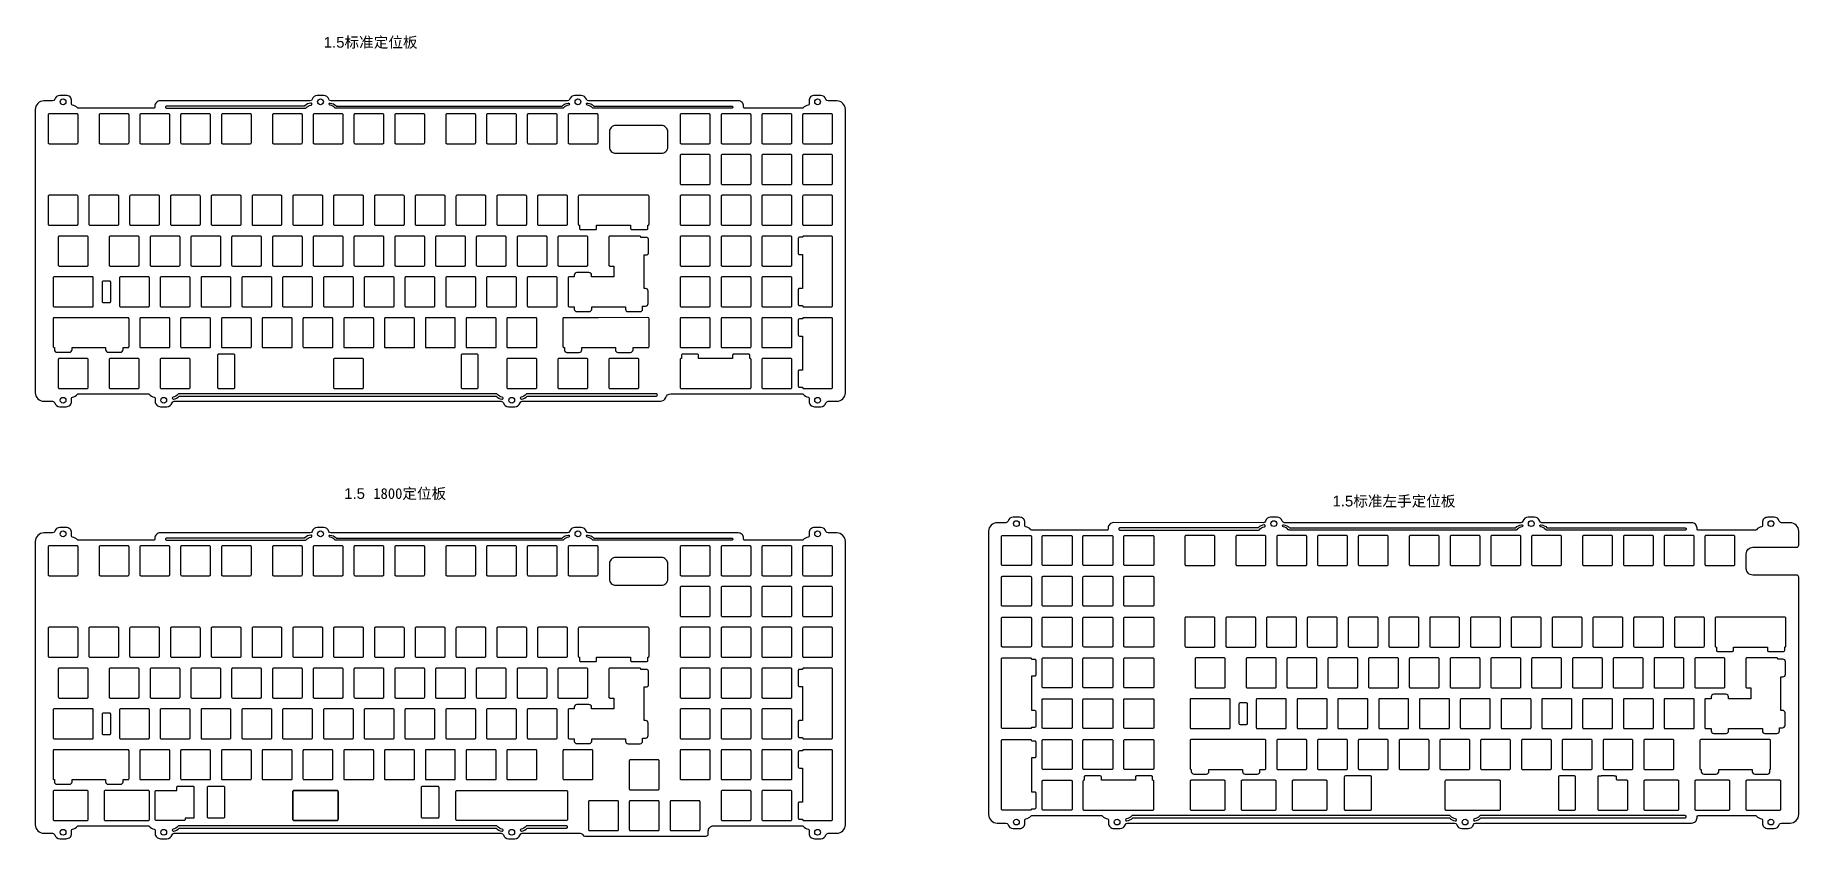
# Model space of a CAD drawing. Header units: millimetres. Extents: x 60 to 884, y 43 to 418.
import ezdxf

# ---------------------------------------------------------------- set-up
doc = ezdxf.new("R2010")
doc.units = ezdxf.units.MM
doc.styles.get("Standard").update_dxf_attribs({"font": 'arial.ttf'})

msp = doc.modelspace()

# ---------------------------------------------------------------- texts
at = {"char_height": 5, "attachment_point": 1}
for s, insert in [('1.5{\\fSimSun|b0|i0|c134|p2;标准定位板}', (195.22, 417.14)), ('1.5  {\\fSimSun|b0|i0|c134|p2;1800定位板}', (204.77, 206.44)), ('1.5{\\fSimSun|b0|i0|c134|p2;标准左手定位板}', (666.37, 202.9))]:
    msp.add_mtext_dynamic_manual_height_columns(s, width=212.8025, gutter_width=25, heights=[0], dxfattribs=dict(at, insert=insert))

# ---------------------------------------------------------------- linework, layer by layer
for points in [[(115.83, 383.83), (80.6, 383.83, -0.22695), (80.21, 384.02, 0.194429), (77.9, 385.3, -0.378188), (77.47, 385.8), (77.47, 385.8), (77.47, 387.33, 0.414214), (74.97, 389.83), (71.97, 389.83, 0.335766), (69.56, 388.01, -0.335766), (68.6, 387.28), (64.49, 387.28, 0.414214), (60.49, 383.28), (60.49, 251.03, 0.414214), (64.49, 247.03), (68.6, 247.03, -0.335766), (69.56, 246.3, 0.335766), (71.97, 244.48), (74.97, 244.48, 0.414214), (77.47, 246.98), (77.47, 248.51), (77.47, 248.51, -0.378188), (77.9, 249.01, 0.194429), (80.21, 250.29, -0.22695), (80.6, 250.48), (113.34, 250.48, -0.22695), (113.73, 250.29, 0.194429), (116.03, 249.01, -0.378188), (116.47, 248.51), (116.47, 248.51), (116.47, 246.98, 0.414214), (118.97, 244.48), (121.97, 244.48, 0.335766), (124.38, 246.3, -0.335766), (125.34, 247.03), (278.15, 247.03, -0.335766), (279.11, 246.3, 0.335766), (281.52, 244.48), (284.52, 244.48, 0.335766), (286.92, 246.3, -0.335766), (287.88, 247.03), (352.56, 247.03, 0.324667), (354.94, 248.75, -0.324667), (357.32, 250.48), (418.76, 250.48, -0.22695), (419.15, 250.29, 0.194429), (421.45, 249.01, -0.378188), (421.89, 248.51), (421.89, 248.51), (421.89, 246.98, 0.414214), (424.39, 244.48), (427.39, 244.48, 0.335766), (429.8, 246.3, -0.335766), (430.76, 247.03), (434.87, 247.03, 0.414214), (438.87, 251.03), (438.87, 383.28, 0.414214), (434.87, 387.28), (430.76, 387.28, -0.335766), (429.8, 388.01, 0.335766), (427.39, 389.83), (424.39, 389.83, 0.414214), (421.89, 387.33), (421.89, 385.8), (421.89, 385.8, -0.378188), (421.45, 385.3, 0.194429), (419.15, 384.02, -0.22695), (418.76, 383.83), (391.86, 383.83, -0.414214), (391.36, 384.33), (391.36, 384.78, 0.414214), (388.86, 387.28), (318.84, 387.28, -0.335766), (317.88, 388.01, 0.335766), (315.47, 389.83), (312.47, 389.83, 0.335766), (310.07, 388.01, -0.335766), (309.1, 387.28), (198.59, 387.28, -0.335766), (197.63, 388.01, 0.335766), (195.22, 389.83), (192.22, 389.83, 0.335766), (189.81, 388.01, -0.335766), (188.85, 387.28), (118.83, 387.3, 0.414283), (116.33, 384.8), (116.33, 384.33, -0.414214), (115.83, 383.83), (80.6, 383.83)], [(561.11, 186.87), (525.88, 186.87, -0.22695), (525.49, 187.06, 0.194429), (523.18, 188.35, -0.378188), (522.75, 188.84), (522.75, 188.84), (522.75, 190.37, 0.414214), (520.25, 192.87), (517.25, 192.87, 0.335766), (514.84, 191.05, -0.335766), (513.88, 190.32), (509.77, 190.32, 0.414214), (505.77, 186.32), (505.77, 54.07, 0.414214), (509.77, 50.07), (513.88, 50.07, -0.335766), (514.84, 49.34, 0.335766), (517.25, 47.52), (520.25, 47.52, 0.414214), (522.75, 50.02), (522.75, 51.55), (522.75, 51.55, -0.378188), (523.18, 52.05, 0.194429), (525.49, 53.34, -0.22695), (525.88, 53.52), (558.62, 53.52, -0.22695), (559.01, 53.34, 0.194429), (561.31, 52.05, -0.378188), (561.75, 51.55), (561.75, 51.55), (561.75, 50.02, 0.414214), (564.25, 47.52), (567.25, 47.52, 0.335766), (569.66, 49.34, -0.335766), (570.62, 50.07), (723.43, 50.07, -0.335766), (724.39, 49.34, 0.335766), (726.8, 47.52), (729.8, 47.52, 0.335766), (732.2, 49.34, -0.335766), (733.16, 50.07), (834.14, 50.07, 0.414214), (836.64, 52.57, 0.414214)], [(836.64, 52.57), (836.64, 53.02, -0.414214), (837.14, 53.52), (864.04, 53.52, -0.22695), (864.43, 53.34, 0.194429), (866.73, 52.05, -0.378188), (867.17, 51.55), (867.17, 51.55), (867.17, 50.02, 0.414214), (869.67, 47.52), (872.67, 47.52, 0.335766), (875.08, 49.34, -0.335766), (876.04, 50.07), (880.15, 50.07, 0.414214), (884.15, 54.07), (884.15, 164.85, 0.414214), (883.15, 165.85), (862.67, 165.85, -0.414214), (859.67, 168.85), (859.67, 175.85, -0.414214), (862.67, 178.85), (883.15, 178.85, 0.414214), (884.15, 179.85), (884.15, 186.32, 0.414214), (880.15, 190.32), (876.04, 190.32, -0.335766), (875.08, 191.05, 0.335766), (872.67, 192.87), (869.67, 192.87, 0.414214), (867.17, 190.37), (867.17, 188.84), (867.17, 188.84, -0.378188), (866.73, 188.35, 0.194429), (864.43, 187.06, -0.22695), (864.04, 186.87), (837.14, 186.87, -0.414214), (836.64, 187.37), (836.64, 187.82, 0.414214), (834.14, 190.32), (764.12, 190.32, -0.335766), (763.16, 191.05, 0.335766), (760.75, 192.87), (757.75, 192.87, 0.335766), (755.35, 191.05, -0.335766), (754.38, 190.32), (643.87, 190.32, -0.335766), (642.91, 191.05, 0.335766), (640.5, 192.87), (637.5, 192.87, 0.335766), (635.09, 191.05, -0.335766), (634.13, 190.32), (564.11, 190.34, 0.414283), (561.61, 187.84), (561.61, 187.37, -0.414214), (561.11, 186.87), (525.88, 186.87)], [(115.83, 182.1), (80.6, 182.1, -0.22695), (80.21, 182.29, 0.194429), (77.9, 183.58, -0.378188), (77.47, 184.07), (77.47, 184.07), (77.47, 185.6, 0.414214), (74.97, 188.1), (71.97, 188.1, 0.335766), (69.56, 186.28, -0.335766), (68.6, 185.55), (64.49, 185.55, 0.414214), (60.49, 181.55), (60.49, 49.3, 0.414214), (64.49, 45.3), (68.6, 45.3, -0.335766), (69.56, 44.57, 0.335766), (71.97, 42.75), (74.97, 42.75, 0.414214), (77.47, 45.25), (77.47, 46.78), (77.47, 46.78, -0.378188), (77.9, 47.28, 0.194429), (80.21, 48.57, -0.22695), (80.6, 48.75), (113.34, 48.75, -0.22695), (113.73, 48.57, 0.194429), (116.03, 47.28, -0.378188), (116.47, 46.78), (116.47, 46.78), (116.47, 45.25, 0.414214), (118.97, 42.75), (121.97, 42.75, 0.335766), (124.38, 44.57, -0.335766), (125.34, 45.3), (278.15, 45.3, -0.335766), (279.11, 44.57, 0.335766), (281.52, 42.75), (284.52, 42.75, 0.335766), (286.92, 44.57, -0.335766), (287.88, 45.3), (315.04, 45.3, -0.2885), (316.22, 44.56, 0.2885), (317.13, 43.99), (373.82, 43.99, 0.414214), (374.82, 44.99), (374.82, 46.25, -0.414214), (377.32, 48.75), (418.76, 48.75, -0.22695), (419.15, 48.57, 0.194429), (421.45, 47.28, -0.378188), (421.89, 46.78), (421.89, 46.78), (421.89, 45.25, 0.414214), (424.39, 42.75), (427.39, 42.75, 0.335766), (429.8, 44.57, -0.335766), (430.76, 45.3), (434.87, 45.3, 0.414214), (438.87, 49.3), (438.87, 181.55, 0.414214), (434.87, 185.55), (430.76, 185.55, -0.335766), (429.8, 186.28, 0.335766), (427.39, 188.1), (424.39, 188.1, 0.414214), (421.89, 185.6), (421.89, 184.07), (421.89, 184.07, -0.378188), (421.45, 183.58, 0.194429), (419.15, 182.29, -0.22695), (418.76, 182.1), (391.86, 182.1, -0.414214), (391.36, 182.6), (391.36, 183.05, 0.414214), (388.86, 185.55), (318.84, 185.55, -0.335766), (317.88, 186.28, 0.335766), (315.47, 188.1), (312.47, 188.1, 0.335766), (310.07, 186.28, -0.335766), (309.1, 185.55), (198.59, 185.55, -0.335766), (197.63, 186.28, 0.335766), (195.22, 188.1), (192.22, 188.1, 0.335766), (189.81, 186.28, -0.335766), (188.85, 185.55), (118.83, 185.57, 0.414283), (116.33, 183.07), (116.33, 182.6, -0.414214), (115.83, 182.1), (80.6, 182.1)]]:
    msp.add_lwpolyline(points, format="xyb")
for points in [[(66.47, 380.8), (66.47, 367.8, 0.414214), (66.97, 367.3), (79.97, 367.3, 0.414214), (80.47, 367.8), (80.47, 380.8, 0.414214), (79.97, 381.3), (66.97, 381.3, 0.414214)], [(90.28, 380.8), (90.28, 367.8, 0.414214), (90.78, 367.3), (103.78, 367.3, 0.414214), (104.28, 367.8), (104.28, 380.8, 0.414214), (103.78, 381.3), (90.78, 381.3, 0.414214)], [(109.33, 380.8), (109.33, 367.8, 0.414214), (109.83, 367.3), (122.83, 367.3, 0.414214), (123.33, 367.8), (123.33, 380.8, 0.414214), (122.83, 381.3), (109.83, 381.3, 0.414214)], [(186.24, 384.83), (121.83, 384.85, 0.414286), (121.33, 384.35), (121.33, 384.33, 0.414214), (121.83, 383.83), (186.58, 383.83, 0.22695), (186.97, 384.02, -0.194429), (189.28, 385.3, 0.378188), (189.72, 385.8), (189.72, 385.8, 0.451181), (189.16, 386.29, 0.17435), (186.43, 384.91, -0.206619)], [(128.38, 380.8), (128.38, 367.8, 0.414214), (128.88, 367.3), (141.88, 367.3, 0.414214), (142.38, 367.8), (142.38, 380.8, 0.414214), (141.88, 381.3), (128.88, 381.3, 0.414214)], [(147.43, 380.8), (147.43, 367.8, 0.414214), (147.93, 367.3), (160.93, 367.3, 0.414214), (161.43, 367.8), (161.43, 380.8, 0.414214), (160.93, 381.3), (147.93, 381.3, 0.414214)], [(171.24, 380.8), (171.24, 367.8, 0.414214), (171.74, 367.3), (184.74, 367.3, 0.414214), (185.24, 367.8), (185.24, 380.8, 0.414214), (184.74, 381.3), (171.74, 381.3, 0.414214)], [(190.29, 380.8), (190.29, 367.8, 0.414214), (190.79, 367.3), (203.79, 367.3, 0.414214), (204.29, 367.8), (204.29, 380.8, 0.414214), (203.79, 381.3), (190.79, 381.3, 0.414214)], [(200.85, 383.83, -0.22695), (200.46, 384.02, 0.194429), (198.16, 385.3, -0.378188), (197.72, 385.8), (197.72, 385.8, -0.451181), (198.28, 386.29, -0.17435), (201.01, 384.91, 0.206619), (201.19, 384.83), (306.5, 384.83, 0.206619), (306.68, 384.91, -0.17435), (309.41, 386.29, -0.451181), (309.97, 385.8), (309.97, 385.8, -0.378188), (309.53, 385.3, 0.194429), (307.23, 384.02, -0.22695), (306.84, 383.83)], [(209.34, 380.8), (209.34, 367.8, 0.414214), (209.84, 367.3), (222.84, 367.3, 0.414214), (223.34, 367.8), (223.34, 380.8, 0.414214), (222.84, 381.3), (209.84, 381.3, 0.414214)], [(228.39, 380.8), (228.39, 367.8, 0.414214), (228.89, 367.3), (241.89, 367.3, 0.414214), (242.39, 367.8), (242.39, 380.8, 0.414214), (241.89, 381.3), (228.89, 381.3, 0.414214)], [(252.2, 380.8), (252.2, 367.8, 0.414214), (252.7, 367.3), (265.7, 367.3, 0.414214), (266.2, 367.8), (266.2, 380.8, 0.414214), (265.7, 381.3), (252.7, 381.3, 0.414214)], [(271.25, 380.8), (271.25, 367.8, 0.414214), (271.75, 367.3), (284.75, 367.3, 0.414214), (285.25, 367.8), (285.25, 380.8, 0.414214), (284.75, 381.3), (271.75, 381.3, 0.414214)], [(290.3, 380.8), (290.3, 367.8, 0.414214), (290.8, 367.3), (303.8, 367.3, 0.414214), (304.3, 367.8), (304.3, 380.8, 0.414214), (303.8, 381.3), (290.8, 381.3, 0.414214)], [(309.35, 380.8), (309.35, 367.8, 0.414214), (309.85, 367.3), (322.85, 367.3, 0.414214), (323.35, 367.8), (323.35, 380.8, 0.414214), (322.85, 381.3), (309.85, 381.3, 0.414214)], [(385.86, 383.83), (321.11, 383.83, -0.22695), (320.72, 384.02, 0.194429), (318.41, 385.3, -0.378188), (317.97, 385.8), (317.97, 385.8, -0.451181), (318.53, 386.29, -0.17435), (321.27, 384.91, 0.206619), (321.45, 384.83), (385.86, 384.83, -0.414214), (386.36, 384.33), (386.36, 384.33, -0.414214)], [(361.74, 380.8), (361.74, 367.8, 0.414214), (362.24, 367.3), (375.24, 367.3, 0.414214), (375.74, 367.8), (375.74, 380.8, 0.414214), (375.24, 381.3), (362.24, 381.3, 0.414214)], [(380.79, 380.8), (380.79, 367.8, 0.414214), (381.29, 367.3), (394.29, 367.3, 0.414214), (394.79, 367.8), (394.79, 380.8, 0.414214), (394.29, 381.3), (381.29, 381.3, 0.414214)], [(399.84, 380.8), (399.84, 367.8, 0.414214), (400.34, 367.3), (413.34, 367.3, 0.414214), (413.84, 367.8), (413.84, 380.8, 0.414214), (413.34, 381.3), (400.34, 381.3, 0.414214)], [(418.89, 380.8), (418.89, 367.8, 0.414214), (419.39, 367.3), (432.39, 367.3, 0.414214), (432.89, 367.8), (432.89, 380.8, 0.414214), (432.39, 381.3), (419.39, 381.3, 0.414214)], [(361.74, 361.75), (361.74, 348.75, 0.414214), (362.24, 348.25), (375.24, 348.25, 0.414214), (375.74, 348.75), (375.74, 361.75, 0.414214), (375.24, 362.25), (362.24, 362.25, 0.414214)], [(380.79, 361.75), (380.79, 348.75, 0.414214), (381.29, 348.25), (394.29, 348.25, 0.414214), (394.79, 348.75), (394.79, 361.75, 0.414214), (394.29, 362.25), (381.29, 362.25, 0.414214)], [(399.84, 361.75), (399.84, 348.75, 0.414214), (400.34, 348.25), (413.34, 348.25, 0.414214), (413.84, 348.75), (413.84, 361.75, 0.414214), (413.34, 362.25), (400.34, 362.25, 0.414214)], [(418.89, 361.75), (418.89, 348.75, 0.414214), (419.39, 348.25), (432.39, 348.25, 0.414214), (432.89, 348.75), (432.89, 361.75, 0.414214), (432.39, 362.25), (419.39, 362.25, 0.414214)], [(66.47, 342.7), (66.47, 329.7, 0.414214), (66.97, 329.2), (79.97, 329.2, 0.414214), (80.47, 329.7), (80.47, 342.7, 0.414214), (79.97, 343.2), (66.97, 343.2, 0.414214)], [(85.52, 342.7), (85.52, 329.7, 0.414214), (86.02, 329.2), (99.02, 329.2, 0.414214), (99.52, 329.7), (99.52, 342.7, 0.414214), (99.02, 343.2), (86.02, 343.2, 0.414214)], [(104.57, 342.7), (104.57, 329.7, 0.414214), (105.07, 329.2), (118.07, 329.2, 0.414214), (118.57, 329.7), (118.57, 342.7, 0.414214), (118.07, 343.2), (105.07, 343.2, 0.414214)], [(123.62, 342.7), (123.62, 329.7, 0.414214), (124.12, 329.2), (137.12, 329.2, 0.414214), (137.62, 329.7), (137.62, 342.7, 0.414214), (137.12, 343.2), (124.12, 343.2, 0.414214)], [(142.67, 342.7), (142.67, 329.7, 0.414214), (143.17, 329.2), (156.17, 329.2, 0.414214), (156.67, 329.7), (156.67, 342.7, 0.414214), (156.17, 343.2), (143.17, 343.2, 0.414214)], [(161.72, 342.7), (161.72, 329.7, 0.414214), (162.22, 329.2), (175.22, 329.2, 0.414214), (175.72, 329.7), (175.72, 342.7, 0.414214), (175.22, 343.2), (162.22, 343.2, 0.414214)], [(180.77, 342.7), (180.77, 329.7, 0.414214), (181.27, 329.2), (194.27, 329.2, 0.414214), (194.77, 329.7), (194.77, 342.7, 0.414214), (194.27, 343.2), (181.27, 343.2, 0.414214)], [(199.82, 342.7), (199.82, 329.7, 0.414214), (200.32, 329.2), (213.32, 329.2, 0.414214), (213.82, 329.7), (213.82, 342.7, 0.414214), (213.32, 343.2), (200.32, 343.2, 0.414214)], [(218.87, 342.7), (218.87, 329.7, 0.414214), (219.37, 329.2), (232.37, 329.2, 0.414214), (232.87, 329.7), (232.87, 342.7, 0.414214), (232.37, 343.2), (219.37, 343.2, 0.414214)], [(237.92, 342.7), (237.92, 329.7, 0.414214), (238.42, 329.2), (251.42, 329.2, 0.414214), (251.92, 329.7), (251.92, 342.7, 0.414214), (251.42, 343.2), (238.42, 343.2, 0.414214)], [(256.97, 342.7), (256.97, 329.7, 0.414214), (257.47, 329.2), (270.47, 329.2, 0.414214), (270.97, 329.7), (270.97, 342.7, 0.414214), (270.47, 343.2), (257.47, 343.2, 0.414214)], [(276.02, 342.7), (276.02, 329.7, 0.414214), (276.52, 329.2), (289.52, 329.2, 0.414214), (290.02, 329.7), (290.02, 342.7, 0.414214), (289.52, 343.2), (276.52, 343.2, 0.414214)], [(295.07, 342.7), (295.07, 329.7, 0.414214), (295.57, 329.2), (308.57, 329.2, 0.414214), (309.07, 329.7), (309.07, 342.7, 0.414214), (308.57, 343.2), (295.57, 343.2, 0.414214)], [(346.67, 329.2, 0.414214), (347.17, 329.7), (347.17, 342.7, 0.414214), (346.67, 343.2), (314.62, 343.2, 0.414214), (314.12, 342.7), (314.12, 329.7, 0.414214), (314.62, 329.2), (314.7, 329.2), (314.7, 327.7, 0.414214), (315.2, 327.2), (322.2, 327.2, 0.414214), (322.7, 327.7), (322.7, 329.2), (338.58, 329.2), (338.58, 327.7, 0.414214), (339.08, 327.2), (346.08, 327.2, 0.414214), (346.58, 327.7), (346.58, 329.2)], [(361.74, 342.7), (361.74, 329.7, 0.414214), (362.24, 329.2), (375.24, 329.2, 0.414214), (375.74, 329.7), (375.74, 342.7, 0.414214), (375.24, 343.2), (362.24, 343.2, 0.414214)], [(380.79, 342.7), (380.79, 329.7, 0.414214), (381.29, 329.2), (394.29, 329.2, 0.414214), (394.79, 329.7), (394.79, 342.7, 0.414214), (394.29, 343.2), (381.29, 343.2, 0.414214)], [(399.84, 342.7), (399.84, 329.7, 0.414214), (400.34, 329.2), (413.34, 329.2, 0.414214), (413.84, 329.7), (413.84, 342.7, 0.414214), (413.34, 343.2), (400.34, 343.2, 0.414214)], [(418.89, 342.7), (418.89, 329.7, 0.414214), (419.39, 329.2), (432.39, 329.2, 0.414214), (432.89, 329.7), (432.89, 342.7, 0.414214), (432.39, 343.2), (419.39, 343.2, 0.414214)], [(71.23, 323.65), (71.23, 310.65, 0.414214), (71.73, 310.15), (84.73, 310.15, 0.414214), (85.23, 310.65), (85.23, 323.65, 0.414214), (84.73, 324.15), (71.73, 324.15, 0.414214)], [(95.04, 323.65), (95.04, 310.65, 0.414214), (95.54, 310.15), (108.54, 310.15, 0.414214), (109.04, 310.65), (109.04, 323.65, 0.414214), (108.54, 324.15), (95.54, 324.15, 0.414214)], [(114.09, 323.65), (114.09, 310.65, 0.414214), (114.59, 310.15), (127.59, 310.15, 0.414214), (128.09, 310.65), (128.09, 323.65, 0.414214), (127.59, 324.15), (114.59, 324.15, 0.414214)], [(133.14, 323.65), (133.14, 310.65, 0.414214), (133.64, 310.15), (146.64, 310.15, 0.414214), (147.14, 310.65), (147.14, 323.65, 0.414214), (146.64, 324.15), (133.64, 324.15, 0.414214)], [(152.19, 323.65), (152.19, 310.65, 0.414214), (152.69, 310.15), (165.69, 310.15, 0.414214), (166.19, 310.65), (166.19, 323.65, 0.414214), (165.69, 324.15), (152.69, 324.15, 0.414214)], [(171.24, 323.65), (171.24, 310.65, 0.414214), (171.74, 310.15), (184.74, 310.15, 0.414214), (185.24, 310.65), (185.24, 323.65, 0.414214), (184.74, 324.15), (171.74, 324.15, 0.414214)], [(190.29, 323.65), (190.29, 310.65, 0.414214), (190.79, 310.15), (203.79, 310.15, 0.414214), (204.29, 310.65), (204.29, 323.65, 0.414214), (203.79, 324.15), (190.79, 324.15, 0.414214)], [(209.34, 323.65), (209.34, 310.65, 0.414214), (209.84, 310.15), (222.84, 310.15, 0.414214), (223.34, 310.65), (223.34, 323.65, 0.414214), (222.84, 324.15), (209.84, 324.15, 0.414214)], [(228.39, 323.65), (228.39, 310.65, 0.414214), (228.89, 310.15), (241.89, 310.15, 0.414214), (242.39, 310.65), (242.39, 323.65, 0.414214), (241.89, 324.15), (228.89, 324.15, 0.414214)], [(247.44, 323.65), (247.44, 310.65, 0.414214), (247.94, 310.15), (260.94, 310.15, 0.414214), (261.44, 310.65), (261.44, 323.65, 0.414214), (260.94, 324.15), (247.94, 324.15, 0.414214)], [(266.49, 323.65), (266.49, 310.65, 0.414214), (266.99, 310.15), (279.99, 310.15, 0.414214), (280.49, 310.65), (280.49, 323.65, 0.414214), (279.99, 324.15), (266.99, 324.15, 0.414214)], [(285.54, 323.65), (285.54, 310.65, 0.414214), (286.04, 310.15), (299.04, 310.15, 0.414214), (299.54, 310.65), (299.54, 323.65, 0.414214), (299.04, 324.15), (286.04, 324.15, 0.414214)], [(304.59, 323.65), (304.59, 310.65, 0.414214), (305.09, 310.15), (318.09, 310.15, 0.414214), (318.59, 310.65), (318.59, 323.65, 0.414214), (318.09, 324.15), (305.09, 324.15, 0.414214)], [(320.32, 305.1), (320.32, 305.94, 0.414214), (319.12, 307.14), (313.46, 307.14, 0.414214), (312.26, 305.94), (312.26, 305.1), (309.83, 305.1, 0.414214), (309.33, 304.6), (309.33, 291.61, 0.414214), (309.83, 291.11), (312.26, 291.11), (312.26, 290.09, 0.414214), (313.46, 288.89), (319.19, 288.89, 0.414214), (320.39, 290.09), (320.39, 291.11), (336.17, 291.11), (336.17, 290.06, 0.414214), (337.37, 288.86), (342.96, 288.86, 0.414214), (344.16, 290.06), (344.16, 291.48), (345.55, 291.48, 0.414214), (346.75, 292.68), (346.75, 298.44, 0.414214), (345.55, 299.64), (344.84, 299.64), (344.84, 315.34), (345.74, 315.34, 0.414214), (346.94, 316.54), (346.94, 322.35, 0.414214), (345.74, 323.55), (343.31, 323.55), (343.31, 323.65, 0.414214), (342.81, 324.15), (328.9, 324.15, 0.414214), (328.4, 323.65), (328.4, 310.66, 0.414214), (328.9, 310.16), (330.71, 310.16), (330.71, 305.1)], [(361.74, 323.65), (361.74, 310.65, 0.414214), (362.24, 310.15), (375.24, 310.15, 0.414214), (375.74, 310.65), (375.74, 323.65, 0.414214), (375.24, 324.15), (362.24, 324.15, 0.414214)], [(380.79, 323.65), (380.79, 310.65, 0.414214), (381.29, 310.15), (394.29, 310.15, 0.414214), (394.79, 310.65), (394.79, 323.65, 0.414214), (394.29, 324.15), (381.29, 324.15, 0.414214)], [(399.84, 323.65), (399.84, 310.65, 0.414214), (400.34, 310.15), (413.34, 310.15, 0.414214), (413.84, 310.65), (413.84, 323.65, 0.414214), (413.34, 324.15), (400.34, 324.15, 0.414214)], [(418.89, 291.6, 0.414214), (419.39, 291.1), (432.39, 291.1, 0.414214), (432.89, 291.6), (432.89, 323.65, 0.414214), (432.39, 324.15), (419.39, 324.15, 0.414214), (418.89, 323.65), (418.89, 323.57), (417.39, 323.57, 0.414214), (416.89, 323.07), (416.89, 316.07, 0.414214), (417.39, 315.57), (418.89, 315.57), (418.89, 299.69), (417.39, 299.69, 0.414214), (416.89, 299.19), (416.89, 292.19, 0.414214), (417.39, 291.69), (418.89, 291.69)], [(68.85, 291.61, 0.414214), (69.35, 291.11), (87.11, 291.11, 0.414214), (87.61, 291.61), (87.61, 304.6, 0.414214), (87.11, 305.1), (69.35, 305.1, 0.414214), (68.85, 304.6)], [(99.8, 304.6), (99.8, 291.6, 0.414214), (100.3, 291.1), (113.3, 291.1, 0.414214), (113.8, 291.6), (113.8, 304.6, 0.414214), (113.3, 305.1), (100.3, 305.1, 0.414214)], [(118.85, 304.6), (118.85, 291.6, 0.414214), (119.35, 291.1), (132.35, 291.1, 0.414214), (132.85, 291.6), (132.85, 304.6, 0.414214), (132.35, 305.1), (119.35, 305.1, 0.414214)], [(137.9, 304.6), (137.9, 291.6, 0.414214), (138.4, 291.1), (151.4, 291.1, 0.414214), (151.9, 291.6), (151.9, 304.6, 0.414214), (151.4, 305.1), (138.4, 305.1, 0.414214)], [(156.95, 304.6), (156.95, 291.6, 0.414214), (157.45, 291.1), (170.45, 291.1, 0.414214), (170.95, 291.6), (170.95, 304.6, 0.414214), (170.45, 305.1), (157.45, 305.1, 0.414214)], [(176, 304.6), (176, 291.6, 0.414214), (176.5, 291.1), (189.5, 291.1, 0.414214), (190, 291.6), (190, 304.6, 0.414214), (189.5, 305.1), (176.5, 305.1, 0.414214)], [(195.05, 304.6), (195.05, 291.6, 0.414214), (195.55, 291.1), (208.55, 291.1, 0.414214), (209.05, 291.6), (209.05, 304.6, 0.414214), (208.55, 305.1), (195.55, 305.1, 0.414214)], [(214.1, 304.6), (214.1, 291.6, 0.414214), (214.6, 291.1), (227.6, 291.1, 0.414214), (228.1, 291.6), (228.1, 304.6, 0.414214), (227.6, 305.1), (214.6, 305.1, 0.414214)], [(233.15, 304.6), (233.15, 291.6, 0.414214), (233.65, 291.1), (246.65, 291.1, 0.414214), (247.15, 291.6), (247.15, 304.6, 0.414214), (246.65, 305.1), (233.65, 305.1, 0.414214)], [(252.2, 304.6), (252.2, 291.6, 0.414214), (252.7, 291.1), (265.7, 291.1, 0.414214), (266.2, 291.6), (266.2, 304.6, 0.414214), (265.7, 305.1), (252.7, 305.1, 0.414214)], [(271.25, 304.6), (271.25, 291.6, 0.414214), (271.75, 291.1), (284.75, 291.1, 0.414214), (285.25, 291.6), (285.25, 304.6, 0.414214), (284.75, 305.1), (271.75, 305.1, 0.414214)], [(290.3, 304.6), (290.3, 291.6, 0.414214), (290.8, 291.1), (303.8, 291.1, 0.414214), (304.3, 291.6), (304.3, 304.6, 0.414214), (303.8, 305.1), (290.8, 305.1, 0.414214)], [(361.74, 304.6), (361.74, 291.6, 0.414214), (362.24, 291.1), (375.24, 291.1, 0.414214), (375.74, 291.6), (375.74, 304.6, 0.414214), (375.24, 305.1), (362.24, 305.1, 0.414214)], [(380.79, 304.6), (380.79, 291.6, 0.414214), (381.29, 291.1), (394.29, 291.1, 0.414214), (394.79, 291.6), (394.79, 304.6, 0.414214), (394.29, 305.1), (381.29, 305.1, 0.414214)], [(399.84, 304.6), (399.84, 291.6, 0.414214), (400.34, 291.1), (413.34, 291.1, 0.414214), (413.84, 291.6), (413.84, 304.6, 0.414214), (413.34, 305.1), (400.34, 305.1, 0.414214)], [(92.21, 293.1), (95.21, 293.1, 0.414214), (95.71, 293.6), (95.71, 302.6, 0.414214), (95.21, 303.1), (92.21, 303.1, 0.414214), (91.71, 302.6), (91.71, 293.6, 0.414214)], [(77.68, 272.06), (93.35, 272.06), (93.35, 271.11, 0.414214), (94.55, 269.91), (100.27, 269.91, 0.414214), (101.47, 271.11), (101.47, 272.06), (103.78, 272.06, 0.414214), (104.28, 272.56), (104.28, 285.55, 0.414214), (103.78, 286.05), (69.35, 286.05, 0.414214), (68.85, 285.55), (68.85, 272.56, 0.414214), (69.35, 272.06), (69.42, 272.06), (69.42, 271.11, 0.414214), (70.62, 269.91), (76.48, 269.91, 0.414214), (77.68, 271.11)], [(109.33, 285.55), (109.33, 272.55, 0.414214), (109.83, 272.05), (122.83, 272.05, 0.414214), (123.33, 272.55), (123.33, 285.55, 0.414214), (122.83, 286.05), (109.83, 286.05, 0.414214)], [(128.38, 285.55), (128.38, 272.55, 0.414214), (128.88, 272.05), (141.88, 272.05, 0.414214), (142.38, 272.55), (142.38, 285.55, 0.414214), (141.88, 286.05), (128.88, 286.05, 0.414214)], [(147.43, 285.55), (147.43, 272.55, 0.414214), (147.93, 272.05), (160.93, 272.05, 0.414214), (161.43, 272.55), (161.43, 285.55, 0.414214), (160.93, 286.05), (147.93, 286.05, 0.414214)], [(166.48, 285.55), (166.48, 272.55, 0.414214), (166.98, 272.05), (179.98, 272.05, 0.414214), (180.48, 272.55), (180.48, 285.55, 0.414214), (179.98, 286.05), (166.98, 286.05, 0.414214)], [(185.53, 285.55), (185.53, 272.55, 0.414214), (186.03, 272.05), (199.03, 272.05, 0.414214), (199.53, 272.55), (199.53, 285.55, 0.414214), (199.03, 286.05), (186.03, 286.05, 0.414214)], [(204.58, 285.55), (204.58, 272.55, 0.414214), (205.08, 272.05), (218.08, 272.05, 0.414214), (218.58, 272.55), (218.58, 285.55, 0.414214), (218.08, 286.05), (205.08, 286.05, 0.414214)], [(223.63, 285.55), (223.63, 272.55, 0.414214), (224.13, 272.05), (237.13, 272.05, 0.414214), (237.63, 272.55), (237.63, 285.55, 0.414214), (237.13, 286.05), (224.13, 286.05, 0.414214)], [(242.68, 285.55), (242.68, 272.55, 0.414214), (243.18, 272.05), (256.18, 272.05, 0.414214), (256.68, 272.55), (256.68, 285.55, 0.414214), (256.18, 286.05), (243.18, 286.05, 0.414214)], [(261.73, 285.55), (261.73, 272.55, 0.414214), (262.23, 272.05), (275.23, 272.05, 0.414214), (275.73, 272.55), (275.73, 285.55, 0.414214), (275.23, 286.05), (262.23, 286.05, 0.414214)], [(280.78, 285.55), (280.78, 272.55, 0.414214), (281.28, 272.05), (294.28, 272.05, 0.414214), (294.78, 272.55), (294.78, 285.55, 0.414214), (294.28, 286.05), (281.28, 286.05, 0.414214)], [(339.7, 272.05), (346.67, 272.05, 0.414214), (347.17, 272.55), (347.17, 285.56, 0.414217), (346.67, 286.06), (323.5, 286.05), (317, 286.05, 0.004151), (316.99, 286.05), (307.47, 286.05, 0.41421), (306.97, 285.55), (306.97, 272.56, 0.414368), (307.47, 272.06), (307.64, 272.06), (307.64, 271.06, 0.414214), (308.84, 269.86), (314.58, 269.86, 0.414214), (315.78, 271.06), (315.78, 272.05), (331.45, 272.05), (331.45, 271.06, 0.414214), (332.65, 269.86), (338.5, 269.86, 0.414214), (339.7, 271.06)], [(361.74, 285.55), (361.74, 272.55, 0.414214), (362.24, 272.05), (375.24, 272.05, 0.414214), (375.74, 272.55), (375.74, 285.55, 0.414214), (375.24, 286.05), (362.24, 286.05, 0.414214)], [(380.79, 285.55), (380.79, 272.55, 0.414214), (381.29, 272.05), (394.29, 272.05, 0.414214), (394.79, 272.55), (394.79, 285.55, 0.414214), (394.29, 286.05), (381.29, 286.05, 0.414214)], [(399.84, 285.55), (399.84, 272.55, 0.414214), (400.34, 272.05), (413.34, 272.05, 0.414214), (413.84, 272.55), (413.84, 285.55, 0.414214), (413.34, 286.05), (400.34, 286.05, 0.414214)], [(418.89, 253.5, 0.414214), (419.39, 253), (432.39, 253, 0.414214), (432.89, 253.5), (432.89, 285.55, 0.414214), (432.39, 286.05), (419.39, 286.05, 0.414214), (418.89, 285.55), (418.89, 285.47), (417.39, 285.47, 0.414214), (416.89, 284.97), (416.89, 277.97, 0.414214), (417.39, 277.47), (418.89, 277.47), (418.89, 261.59), (417.39, 261.59, 0.414214), (416.89, 261.09), (416.89, 254.09, 0.414214), (417.39, 253.59), (418.89, 253.59)], [(71.23, 266.5), (71.23, 253.5, 0.414214), (71.73, 253), (84.73, 253, 0.414214), (85.23, 253.5), (85.23, 266.5, 0.414214), (84.73, 267), (71.73, 267, 0.414214)], [(95.04, 266.5), (95.04, 253.5, 0.414214), (95.54, 253), (108.54, 253, 0.414214), (109.04, 253.5), (109.04, 266.5, 0.414214), (108.54, 267), (95.54, 267, 0.414214)], [(118.85, 266.5), (118.85, 253.5, 0.414214), (119.35, 253), (132.35, 253, 0.414214), (132.85, 253.5), (132.85, 266.5, 0.414214), (132.35, 267), (119.35, 267, 0.414214)], [(199.82, 266.5), (199.82, 253.5, 0.414214), (200.32, 253), (213.32, 253, 0.414214), (213.82, 253.5), (213.82, 266.5, 0.414214), (213.32, 267), (200.32, 267, 0.414214)], [(280.78, 266.5), (280.78, 253.5, 0.414214), (281.28, 253), (294.28, 253, 0.414214), (294.78, 253.5), (294.78, 266.5, 0.414214), (294.28, 267), (281.28, 267, 0.414214)], [(304.59, 266.5), (304.59, 253.5, 0.414214), (305.09, 253), (318.09, 253, 0.414214), (318.59, 253.5), (318.59, 266.5, 0.414214), (318.09, 267), (305.09, 267, 0.414214)], [(328.4, 266.5), (328.4, 253.5, 0.414214), (328.9, 253), (341.9, 253, 0.414214), (342.4, 253.5), (342.4, 266.5, 0.414214), (341.9, 267), (328.9, 267, 0.414214)], [(362.24, 267, 0.414214), (361.74, 266.5), (361.74, 253.5, 0.414214), (362.24, 253), (394.29, 253, 0.414214), (394.79, 253.5), (394.79, 266.5, 0.414214), (394.29, 267), (394.2, 267), (394.2, 268.5, 0.414214), (393.7, 269), (386.7, 269, 0.414214), (386.2, 268.5), (386.2, 267), (370.33, 267), (370.33, 268.5, 0.414214), (369.83, 269), (362.83, 269, 0.414214), (362.33, 268.5), (362.33, 267)], [(399.84, 266.5), (399.84, 253.5, 0.414214), (400.34, 253), (413.34, 253, 0.414214), (413.84, 253.5), (413.84, 266.5, 0.414214), (413.34, 267), (400.34, 267, 0.414214)], [(127.61, 250.48, 0.22695), (127.22, 250.29, -0.194429), (124.91, 249.01, 0.378188), (124.47, 248.51), (124.47, 248.51, 0.451181), (125.03, 248.01, 0.17435), (127.77, 249.4, -0.206619), (127.95, 249.48), (275.54, 249.48, -0.206619), (275.72, 249.4, 0.17435), (278.45, 248.01, 0.451181), (279.02, 248.51), (279.02, 248.51, 0.378188), (278.58, 249.01, -0.194429), (276.27, 250.29, 0.22695), (275.88, 250.48)], [(290.15, 250.48, 0.22695), (289.76, 250.29, -0.194429), (287.45, 249.01, 0.378188), (287.02, 248.51), (287.02, 248.51, 0.451181), (287.58, 248.01, 0.17435), (290.31, 249.4, -0.206619), (290.49, 249.48), (350.57, 249.48, 0.414214), (351.07, 249.98), (351.07, 249.98, 0.414214), (350.57, 250.48)], [(186.24, 183.1), (121.83, 183.12, 0.414286), (121.33, 182.62), (121.33, 182.6, 0.414214), (121.83, 182.1), (186.58, 182.1, 0.22695), (186.97, 182.29, -0.194429), (189.28, 183.58, 0.378188), (189.72, 184.07), (189.72, 184.07, 0.451181), (189.16, 184.57, 0.17435), (186.43, 183.18, -0.206619)], [(200.85, 182.1, -0.22695), (200.46, 182.29, 0.194429), (198.16, 183.58, -0.378188), (197.72, 184.07), (197.72, 184.07, -0.451181), (198.28, 184.57, -0.17435), (201.01, 183.18, 0.206619), (201.19, 183.1), (306.5, 183.1, 0.206619), (306.68, 183.18, -0.17435), (309.41, 184.57, -0.451181), (309.97, 184.07), (309.97, 184.07, -0.378188), (309.53, 183.58, 0.194429), (307.23, 182.29, -0.22695), (306.84, 182.1)], [(385.86, 182.1), (321.11, 182.1, -0.22695), (320.72, 182.29, 0.194429), (318.41, 183.58, -0.378188), (317.97, 184.07), (317.97, 184.07, -0.451181), (318.53, 184.57, -0.17435), (321.27, 183.18, 0.206619), (321.45, 183.1), (385.86, 183.1, -0.414214), (386.36, 182.6), (386.36, 182.6, -0.414214)], [(525.75, 183.85), (525.75, 170.85, -0.414214), (525.25, 170.35), (512.25, 170.35, -0.414214), (511.75, 170.85), (511.75, 183.85, -0.414214), (512.25, 184.35), (525.25, 184.35, -0.414214)], [(544.8, 183.85), (544.8, 170.85, -0.414214), (544.3, 170.35), (531.3, 170.35, -0.414214), (530.8, 170.85), (530.8, 183.85, -0.414214), (531.3, 184.35), (544.3, 184.35, -0.414214)], [(563.85, 183.85), (563.85, 170.85, -0.414214), (563.35, 170.35), (550.35, 170.35, -0.414214), (549.85, 170.85), (549.85, 183.85, -0.414214), (550.35, 184.35), (563.35, 184.35, -0.414214)], [(631.52, 187.87), (567.11, 187.89, 0.414286), (566.61, 187.39), (566.61, 187.37, 0.414214), (567.11, 186.87), (631.86, 186.87, 0.22695), (632.25, 187.06, -0.194429), (634.56, 188.35, 0.378188), (635, 188.84), (635, 188.84, 0.451181), (634.44, 189.34, 0.17435), (631.71, 187.95, -0.206619)], [(582.9, 183.85), (582.9, 170.85, -0.414214), (582.4, 170.35), (569.4, 170.35, -0.414214), (568.9, 170.85), (568.9, 183.85, -0.414214), (569.4, 184.35), (582.4, 184.35, -0.414214)], [(597.47, 183.85), (597.47, 170.85, 0.414214), (597.97, 170.35), (610.97, 170.35, 0.414214), (611.47, 170.85), (611.47, 183.85, 0.414214), (610.97, 184.35), (597.97, 184.35, 0.414214)], [(621.28, 183.85), (621.28, 170.85, 0.414214), (621.78, 170.35), (634.78, 170.35, 0.414214), (635.28, 170.85), (635.28, 183.85, 0.414214), (634.78, 184.35), (621.78, 184.35, 0.414214)], [(640.33, 183.85), (640.33, 170.85, 0.414214), (640.83, 170.35), (653.83, 170.35, 0.414214), (654.33, 170.85), (654.33, 183.85, 0.414214), (653.83, 184.35), (640.83, 184.35, 0.414214)], [(646.13, 186.87, -0.22695), (645.74, 187.06, 0.194429), (643.44, 188.35, -0.378188), (643, 188.84), (643, 188.84, -0.451181), (643.56, 189.34, -0.17435), (646.29, 187.95, 0.206619), (646.47, 187.87), (751.78, 187.87, 0.206619), (751.96, 187.95, -0.17435), (754.69, 189.34, -0.451181), (755.25, 188.84), (755.25, 188.84, -0.378188), (754.81, 188.35, 0.194429), (752.51, 187.06, -0.22695), (752.12, 186.87)], [(659.38, 183.85), (659.38, 170.85, 0.414214), (659.88, 170.35), (672.88, 170.35, 0.414214), (673.38, 170.85), (673.38, 183.85, 0.414214), (672.88, 184.35), (659.88, 184.35, 0.414214)], [(678.43, 183.85), (678.43, 170.85, 0.414214), (678.93, 170.35), (691.93, 170.35, 0.414214), (692.43, 170.85), (692.43, 183.85, 0.414214), (691.93, 184.35), (678.93, 184.35, 0.414214)], [(702.25, 183.85), (702.25, 170.85, 0.414214), (702.75, 170.35), (715.75, 170.35, 0.414214), (716.25, 170.85), (716.25, 183.85, 0.414214), (715.75, 184.35), (702.75, 184.35, 0.414214)], [(721.3, 183.85), (721.3, 170.85, 0.414214), (721.8, 170.35), (734.8, 170.35, 0.414214), (735.3, 170.85), (735.3, 183.85, 0.414214), (734.8, 184.35), (721.8, 184.35, 0.414214)], [(740.35, 183.85), (740.35, 170.85, 0.414214), (740.85, 170.35), (753.85, 170.35, 0.414214), (754.35, 170.85), (754.35, 183.85, 0.414214), (753.85, 184.35), (740.85, 184.35, 0.414214)], [(759.4, 183.85), (759.4, 170.85, 0.414214), (759.9, 170.35), (772.9, 170.35, 0.414214), (773.4, 170.85), (773.4, 183.85, 0.414214), (772.9, 184.35), (759.9, 184.35, 0.414214)], [(831.14, 186.87), (766.39, 186.87, -0.22695), (766, 187.06, 0.194429), (763.69, 188.35, -0.378188), (763.25, 188.84), (763.25, 188.84, -0.451181), (763.81, 189.34, -0.17435), (766.55, 187.95, 0.206619), (766.73, 187.87), (831.14, 187.87, -0.414214), (831.64, 187.37), (831.64, 187.37, -0.414214)], [(783.21, 183.85), (783.21, 170.85, 0.414214), (783.71, 170.35), (796.71, 170.35, 0.414214), (797.21, 170.85), (797.21, 183.85, 0.414214), (796.71, 184.35), (783.71, 184.35, 0.414214)], [(802.26, 183.85), (802.26, 170.85, 0.414214), (802.76, 170.35), (815.76, 170.35, 0.414214), (816.26, 170.85), (816.26, 183.85, 0.414214), (815.76, 184.35), (802.76, 184.35, 0.414214)], [(821.31, 183.85), (821.31, 170.85, 0.414214), (821.81, 170.35), (834.81, 170.35, 0.414214), (835.31, 170.85), (835.31, 183.85, 0.414214), (834.81, 184.35), (821.81, 184.35, 0.414214)], [(840.36, 183.85), (840.36, 170.85, 0.414214), (840.86, 170.35), (853.86, 170.35, 0.414214), (854.36, 170.85), (854.36, 183.85, 0.414214), (853.86, 184.35), (840.86, 184.35, 0.414214)], [(66.47, 179.08), (66.47, 166.08, 0.414214), (66.97, 165.58), (79.97, 165.58, 0.414214), (80.47, 166.08), (80.47, 179.08, 0.414214), (79.97, 179.58), (66.97, 179.58, 0.414214)], [(90.28, 179.08), (90.28, 166.08, 0.414214), (90.78, 165.58), (103.78, 165.58, 0.414214), (104.28, 166.08), (104.28, 179.08, 0.414214), (103.78, 179.58), (90.78, 179.58, 0.414214)], [(109.33, 179.08), (109.33, 166.08, 0.414214), (109.83, 165.58), (122.83, 165.58, 0.414214), (123.33, 166.08), (123.33, 179.08, 0.414214), (122.83, 179.58), (109.83, 179.58, 0.414214)], [(128.38, 179.08), (128.38, 166.08, 0.414214), (128.88, 165.58), (141.88, 165.58, 0.414214), (142.38, 166.08), (142.38, 179.08, 0.414214), (141.88, 179.58), (128.88, 179.58, 0.414214)], [(147.43, 179.08), (147.43, 166.08, 0.414214), (147.93, 165.58), (160.93, 165.58, 0.414214), (161.43, 166.08), (161.43, 179.08, 0.414214), (160.93, 179.58), (147.93, 179.58, 0.414214)], [(171.24, 179.08), (171.24, 166.08, 0.414214), (171.74, 165.58), (184.74, 165.58, 0.414214), (185.24, 166.08), (185.24, 179.08, 0.414214), (184.74, 179.58), (171.74, 179.58, 0.414214)], [(190.29, 179.08), (190.29, 166.08, 0.414214), (190.79, 165.58), (203.79, 165.58, 0.414214), (204.29, 166.08), (204.29, 179.08, 0.414214), (203.79, 179.58), (190.79, 179.58, 0.414214)], [(209.34, 179.08), (209.34, 166.08, 0.414214), (209.84, 165.58), (222.84, 165.58, 0.414214), (223.34, 166.08), (223.34, 179.08, 0.414214), (222.84, 179.58), (209.84, 179.58, 0.414214)], [(228.39, 179.08), (228.39, 166.08, 0.414214), (228.89, 165.58), (241.89, 165.58, 0.414214), (242.39, 166.08), (242.39, 179.08, 0.414214), (241.89, 179.58), (228.89, 179.58, 0.414214)], [(252.2, 179.08), (252.2, 166.08, 0.414214), (252.7, 165.58), (265.7, 165.58, 0.414214), (266.2, 166.08), (266.2, 179.08, 0.414214), (265.7, 179.58), (252.7, 179.58, 0.414214)], [(271.25, 179.08), (271.25, 166.08, 0.414214), (271.75, 165.58), (284.75, 165.58, 0.414214), (285.25, 166.08), (285.25, 179.08, 0.414214), (284.75, 179.58), (271.75, 179.58, 0.414214)], [(290.3, 179.08), (290.3, 166.08, 0.414214), (290.8, 165.58), (303.8, 165.58, 0.414214), (304.3, 166.08), (304.3, 179.08, 0.414214), (303.8, 179.58), (290.8, 179.58, 0.414214)], [(309.35, 179.08), (309.35, 166.08, 0.414214), (309.85, 165.58), (322.85, 165.58, 0.414214), (323.35, 166.08), (323.35, 179.08, 0.414214), (322.85, 179.58), (309.85, 179.58, 0.414214)], [(361.74, 179.08), (361.74, 166.08, 0.414214), (362.24, 165.58), (375.24, 165.58, 0.414214), (375.74, 166.08), (375.74, 179.08, 0.414214), (375.24, 179.58), (362.24, 179.58, 0.414214)], [(380.79, 179.08), (380.79, 166.08, 0.414214), (381.29, 165.58), (394.29, 165.58, 0.414214), (394.79, 166.08), (394.79, 179.08, 0.414214), (394.29, 179.58), (381.29, 179.58, 0.414214)], [(399.84, 179.08), (399.84, 166.08, 0.414214), (400.34, 165.58), (413.34, 165.58, 0.414214), (413.84, 166.08), (413.84, 179.08, 0.414214), (413.34, 179.58), (400.34, 179.58, 0.414214)], [(418.89, 179.08), (418.89, 166.08, 0.414214), (419.39, 165.58), (432.39, 165.58, 0.414214), (432.89, 166.08), (432.89, 179.08, 0.414214), (432.39, 179.58), (419.39, 179.58, 0.414214)], [(525.75, 164.8), (525.75, 151.8, -0.414214), (525.25, 151.3), (512.25, 151.3, -0.414214), (511.75, 151.8), (511.75, 164.8, -0.414214), (512.25, 165.3), (525.25, 165.3, -0.414214)], [(544.8, 164.8), (544.8, 151.8, -0.414214), (544.3, 151.3), (531.3, 151.3, -0.414214), (530.8, 151.8), (530.8, 164.8, -0.414214), (531.3, 165.3), (544.3, 165.3, -0.414214)], [(563.85, 164.8), (563.85, 151.8, -0.414214), (563.35, 151.3), (550.35, 151.3, -0.414214), (549.85, 151.8), (549.85, 164.8, -0.414214), (550.35, 165.3), (563.35, 165.3, -0.414214)], [(582.9, 164.8), (582.9, 151.8, -0.414214), (582.4, 151.3), (569.4, 151.3, -0.414214), (568.9, 151.8), (568.9, 164.8, -0.414214), (569.4, 165.3), (582.4, 165.3, -0.414214)], [(361.74, 160.03), (361.74, 147.03, 0.414214), (362.24, 146.53), (375.24, 146.53, 0.414214), (375.74, 147.03), (375.74, 160.03, 0.414214), (375.24, 160.53), (362.24, 160.53, 0.414214)], [(380.79, 160.03), (380.79, 147.03, 0.414214), (381.29, 146.53), (394.29, 146.53, 0.414214), (394.79, 147.03), (394.79, 160.03, 0.414214), (394.29, 160.53), (381.29, 160.53, 0.414214)], [(399.84, 160.03), (399.84, 147.03, 0.414214), (400.34, 146.53), (413.34, 146.53, 0.414214), (413.84, 147.03), (413.84, 160.03, 0.414214), (413.34, 160.53), (400.34, 160.53, 0.414214)], [(418.89, 160.03), (418.89, 147.03, 0.414214), (419.39, 146.53), (432.39, 146.53, 0.414214), (432.89, 147.03), (432.89, 160.03, 0.414214), (432.39, 160.53), (419.39, 160.53, 0.414214)], [(66.47, 140.98), (66.47, 127.98, 0.414214), (66.97, 127.48), (79.97, 127.48, 0.414214), (80.47, 127.98), (80.47, 140.98, 0.414214), (79.97, 141.48), (66.97, 141.48, 0.414214)], [(85.52, 140.98), (85.52, 127.98, 0.414214), (86.02, 127.48), (99.02, 127.48, 0.414214), (99.52, 127.98), (99.52, 140.98, 0.414214), (99.02, 141.48), (86.02, 141.48, 0.414214)], [(104.57, 140.98), (104.57, 127.98, 0.414214), (105.07, 127.48), (118.07, 127.48, 0.414214), (118.57, 127.98), (118.57, 140.98, 0.414214), (118.07, 141.48), (105.07, 141.48, 0.414214)], [(123.62, 140.98), (123.62, 127.98, 0.414214), (124.12, 127.48), (137.12, 127.48, 0.414214), (137.62, 127.98), (137.62, 140.98, 0.414214), (137.12, 141.48), (124.12, 141.48, 0.414214)], [(142.67, 140.98), (142.67, 127.98, 0.414214), (143.17, 127.48), (156.17, 127.48, 0.414214), (156.67, 127.98), (156.67, 140.98, 0.414214), (156.17, 141.48), (143.17, 141.48, 0.414214)], [(161.72, 140.98), (161.72, 127.98, 0.414214), (162.22, 127.48), (175.22, 127.48, 0.414214), (175.72, 127.98), (175.72, 140.98, 0.414214), (175.22, 141.48), (162.22, 141.48, 0.414214)], [(180.77, 140.98), (180.77, 127.98, 0.414214), (181.27, 127.48), (194.27, 127.48, 0.414214), (194.77, 127.98), (194.77, 140.98, 0.414214), (194.27, 141.48), (181.27, 141.48, 0.414214)], [(199.82, 140.98), (199.82, 127.98, 0.414214), (200.32, 127.48), (213.32, 127.48, 0.414214), (213.82, 127.98), (213.82, 140.98, 0.414214), (213.32, 141.48), (200.32, 141.48, 0.414214)], [(218.87, 140.98), (218.87, 127.98, 0.414214), (219.37, 127.48), (232.37, 127.48, 0.414214), (232.87, 127.98), (232.87, 140.98, 0.414214), (232.37, 141.48), (219.37, 141.48, 0.414214)], [(237.92, 140.98), (237.92, 127.98, 0.414214), (238.42, 127.48), (251.42, 127.48, 0.414214), (251.92, 127.98), (251.92, 140.98, 0.414214), (251.42, 141.48), (238.42, 141.48, 0.414214)], [(256.97, 140.98), (256.97, 127.98, 0.414214), (257.47, 127.48), (270.47, 127.48, 0.414214), (270.97, 127.98), (270.97, 140.98, 0.414214), (270.47, 141.48), (257.47, 141.48, 0.414214)], [(276.02, 140.98), (276.02, 127.98, 0.414214), (276.52, 127.48), (289.52, 127.48, 0.414214), (290.02, 127.98), (290.02, 140.98, 0.414214), (289.52, 141.48), (276.52, 141.48, 0.414214)], [(295.07, 140.98), (295.07, 127.98, 0.414214), (295.57, 127.48), (308.57, 127.48, 0.414214), (309.07, 127.98), (309.07, 140.98, 0.414214), (308.57, 141.48), (295.57, 141.48, 0.414214)], [(346.67, 127.48, 0.414214), (347.17, 127.98), (347.17, 140.98, 0.414214), (346.67, 141.48), (314.62, 141.48, 0.414214), (314.12, 140.98), (314.12, 127.98, 0.414214), (314.62, 127.48), (314.7, 127.48), (314.7, 125.98, 0.414214), (315.2, 125.48), (322.2, 125.48, 0.414214), (322.7, 125.98), (322.7, 127.48), (338.58, 127.48), (338.58, 125.98, 0.414214), (339.08, 125.48), (346.08, 125.48, 0.414214), (346.58, 125.98), (346.58, 127.48)], [(361.74, 140.98), (361.74, 127.98, 0.414214), (362.24, 127.48), (375.24, 127.48, 0.414214), (375.74, 127.98), (375.74, 140.98, 0.414214), (375.24, 141.48), (362.24, 141.48, 0.414214)], [(380.79, 140.98), (380.79, 127.98, 0.414214), (381.29, 127.48), (394.29, 127.48, 0.414214), (394.79, 127.98), (394.79, 140.98, 0.414214), (394.29, 141.48), (381.29, 141.48, 0.414214)], [(399.84, 140.98), (399.84, 127.98, 0.414214), (400.34, 127.48), (413.34, 127.48, 0.414214), (413.84, 127.98), (413.84, 140.98, 0.414214), (413.34, 141.48), (400.34, 141.48, 0.414214)], [(418.89, 140.98), (418.89, 127.98, 0.414214), (419.39, 127.48), (432.39, 127.48, 0.414214), (432.89, 127.98), (432.89, 140.98, 0.414214), (432.39, 141.48), (419.39, 141.48, 0.414214)], [(525.75, 145.75), (525.75, 132.75, -0.414214), (525.25, 132.25), (512.25, 132.25, -0.414214), (511.75, 132.75), (511.75, 145.75, -0.414214), (512.25, 146.25), (525.25, 146.25, -0.414214)], [(544.8, 145.75), (544.8, 132.75, -0.414214), (544.3, 132.25), (531.3, 132.25, -0.414214), (530.8, 132.75), (530.8, 145.75, -0.414214), (531.3, 146.25), (544.3, 146.25, -0.414214)], [(563.85, 145.75), (563.85, 132.75, -0.414214), (563.35, 132.25), (550.35, 132.25, -0.414214), (549.85, 132.75), (549.85, 145.75, -0.414214), (550.35, 146.25), (563.35, 146.25, -0.414214)], [(582.9, 145.75), (582.9, 132.75, -0.414214), (582.4, 132.25), (569.4, 132.25, -0.414214), (568.9, 132.75), (568.9, 145.75, -0.414214), (569.4, 146.25), (582.4, 146.25, -0.414214)], [(597.47, 145.75), (597.47, 132.75, 0.414214), (597.97, 132.25), (610.97, 132.25, 0.414214), (611.47, 132.75), (611.47, 145.75, 0.414214), (610.97, 146.25), (597.97, 146.25, 0.414214)], [(616.52, 145.75), (616.52, 132.75, 0.414214), (617.02, 132.25), (630.02, 132.25, 0.414214), (630.52, 132.75), (630.52, 145.75, 0.414214), (630.02, 146.25), (617.02, 146.25, 0.414214)], [(635.57, 145.75), (635.57, 132.75, 0.414214), (636.07, 132.25), (649.07, 132.25, 0.414214), (649.57, 132.75), (649.57, 145.75, 0.414214), (649.07, 146.25), (636.07, 146.25, 0.414214)], [(654.62, 145.75), (654.62, 132.75, 0.414214), (655.12, 132.25), (668.12, 132.25, 0.414214), (668.62, 132.75), (668.62, 145.75, 0.414214), (668.12, 146.25), (655.12, 146.25, 0.414214)], [(673.67, 145.75), (673.67, 132.75, 0.414214), (674.17, 132.25), (687.17, 132.25, 0.414214), (687.67, 132.75), (687.67, 145.75, 0.414214), (687.17, 146.25), (674.17, 146.25, 0.414214)], [(692.72, 145.75), (692.72, 132.75, 0.414214), (693.22, 132.25), (706.22, 132.25, 0.414214), (706.72, 132.75), (706.72, 145.75, 0.414214), (706.22, 146.25), (693.22, 146.25, 0.414214)], [(711.77, 145.75), (711.77, 132.75, 0.414214), (712.27, 132.25), (725.27, 132.25, 0.414214), (725.77, 132.75), (725.77, 145.75, 0.414214), (725.27, 146.25), (712.27, 146.25, 0.414214)], [(730.82, 145.75), (730.82, 132.75, 0.414214), (731.32, 132.25), (744.32, 132.25, 0.414214), (744.82, 132.75), (744.82, 145.75, 0.414214), (744.32, 146.25), (731.32, 146.25, 0.414214)], [(749.87, 145.75), (749.87, 132.75, 0.414214), (750.37, 132.25), (763.37, 132.25, 0.414214), (763.87, 132.75), (763.87, 145.75, 0.414214), (763.37, 146.25), (750.37, 146.25, 0.414214)], [(768.92, 145.75), (768.92, 132.75, 0.414214), (769.42, 132.25), (782.42, 132.25, 0.414214), (782.92, 132.75), (782.92, 145.75, 0.414214), (782.42, 146.25), (769.42, 146.25, 0.414214)], [(787.97, 145.75), (787.97, 132.75, 0.414214), (788.47, 132.25), (801.47, 132.25, 0.414214), (801.97, 132.75), (801.97, 145.75, 0.414214), (801.47, 146.25), (788.47, 146.25, 0.414214)], [(807.02, 145.75), (807.02, 132.75, 0.414214), (807.52, 132.25), (820.52, 132.25, 0.414214), (821.02, 132.75), (821.02, 145.75, 0.414214), (820.52, 146.25), (807.52, 146.25, 0.414214)], [(826.07, 145.75), (826.07, 132.75, 0.414214), (826.57, 132.25), (839.57, 132.25, 0.414214), (840.07, 132.75), (840.07, 145.75, 0.414214), (839.57, 146.25), (826.57, 146.25, 0.414214)], [(877.67, 132.25, 0.414214), (878.17, 132.75), (878.17, 145.75, 0.414214), (877.67, 146.25), (845.62, 146.25, 0.414214), (845.12, 145.75), (845.12, 132.75, 0.414214), (845.62, 132.25), (845.71, 132.25), (845.71, 130.75, 0.414214), (846.21, 130.25), (853.21, 130.25, 0.414214), (853.71, 130.75), (853.71, 132.25), (869.58, 132.25), (869.58, 130.75, 0.414214), (870.08, 130.25), (877.08, 130.25, 0.414214), (877.58, 130.75), (877.58, 132.25)], [(525.75, 94.65, -0.414214), (525.25, 94.15), (512.25, 94.15, -0.414214), (511.75, 94.65), (511.75, 126.7, -0.414214), (512.25, 127.2), (525.25, 127.2, -0.414214), (525.75, 126.7), (525.75, 126.61), (527.25, 126.61, -0.414214), (527.75, 126.11), (527.75, 119.11, -0.414214), (527.25, 118.61), (525.75, 118.61), (525.75, 102.73), (527.25, 102.73, -0.414214), (527.75, 102.23), (527.75, 95.23, -0.414214), (527.25, 94.73), (525.75, 94.73)], [(544.8, 126.7), (544.8, 113.7, -0.414214), (544.3, 113.2), (531.3, 113.2, -0.414214), (530.8, 113.7), (530.8, 126.7, -0.414214), (531.3, 127.2), (544.3, 127.2, -0.414214)], [(563.85, 126.7), (563.85, 113.7, -0.414214), (563.35, 113.2), (550.35, 113.2, -0.414214), (549.85, 113.7), (549.85, 126.7, -0.414214), (550.35, 127.2), (563.35, 127.2, -0.414214)], [(582.9, 126.7), (582.9, 113.7, -0.414214), (582.4, 113.2), (569.4, 113.2, -0.414214), (568.9, 113.7), (568.9, 126.7, -0.414214), (569.4, 127.2), (582.4, 127.2, -0.414214)], [(602.23, 126.7), (602.23, 113.7, 0.414214), (602.73, 113.2), (615.73, 113.2, 0.414214), (616.23, 113.7), (616.23, 126.7, 0.414214), (615.73, 127.2), (602.73, 127.2, 0.414214)], [(626.05, 126.7), (626.05, 113.7, 0.414214), (626.55, 113.2), (639.55, 113.2, 0.414214), (640.05, 113.7), (640.05, 126.7, 0.414214), (639.55, 127.2), (626.55, 127.2, 0.414214)], [(645.1, 126.7), (645.1, 113.7, 0.414214), (645.6, 113.2), (658.6, 113.2, 0.414214), (659.1, 113.7), (659.1, 126.7, 0.414214), (658.6, 127.2), (645.6, 127.2, 0.414214)], [(664.15, 126.7), (664.15, 113.7, 0.414214), (664.65, 113.2), (677.65, 113.2, 0.414214), (678.15, 113.7), (678.15, 126.7, 0.414214), (677.65, 127.2), (664.65, 127.2, 0.414214)], [(683.2, 126.7), (683.2, 113.7, 0.414214), (683.7, 113.2), (696.7, 113.2, 0.414214), (697.2, 113.7), (697.2, 126.7, 0.414214), (696.7, 127.2), (683.7, 127.2, 0.414214)], [(702.25, 126.7), (702.25, 113.7, 0.414214), (702.75, 113.2), (715.75, 113.2, 0.414214), (716.25, 113.7), (716.25, 126.7, 0.414214), (715.75, 127.2), (702.75, 127.2, 0.414214)], [(721.3, 126.7), (721.3, 113.7, 0.414214), (721.8, 113.2), (734.8, 113.2, 0.414214), (735.3, 113.7), (735.3, 126.7, 0.414214), (734.8, 127.2), (721.8, 127.2, 0.414214)], [(740.35, 126.7), (740.35, 113.7, 0.414214), (740.85, 113.2), (753.85, 113.2, 0.414214), (754.35, 113.7), (754.35, 126.7, 0.414214), (753.85, 127.2), (740.85, 127.2, 0.414214)], [(759.4, 126.7), (759.4, 113.7, 0.414214), (759.9, 113.2), (772.9, 113.2, 0.414214), (773.4, 113.7), (773.4, 126.7, 0.414214), (772.9, 127.2), (759.9, 127.2, 0.414214)], [(778.45, 126.7), (778.45, 113.7, 0.414214), (778.95, 113.2), (791.95, 113.2, 0.414214), (792.45, 113.7), (792.45, 126.7, 0.414214), (791.95, 127.2), (778.95, 127.2, 0.414214)], [(797.5, 126.7), (797.5, 113.7, 0.414214), (798, 113.2), (811, 113.2, 0.414214), (811.5, 113.7), (811.5, 126.7, 0.414214), (811, 127.2), (798, 127.2, 0.414214)], [(816.55, 126.7), (816.55, 113.7, 0.414214), (817.05, 113.2), (830.05, 113.2, 0.414214), (830.55, 113.7), (830.55, 126.7, 0.414214), (830.05, 127.2), (817.05, 127.2, 0.414214)], [(835.6, 126.7), (835.6, 113.7, 0.414214), (836.1, 113.2), (849.1, 113.2, 0.414214), (849.6, 113.7), (849.6, 126.7, 0.414214), (849.1, 127.2), (836.1, 127.2, 0.414214)], [(851.33, 108.15), (851.33, 108.98, 0.414214), (850.13, 110.18), (844.46, 110.18, 0.414214), (843.26, 108.98), (843.26, 108.15), (840.83, 108.15, 0.414214), (840.33, 107.65), (840.33, 94.65, 0.414214), (840.83, 94.15), (843.26, 94.15), (843.26, 93.13, 0.414214), (844.46, 91.93), (850.19, 91.93, 0.414214), (851.39, 93.13), (851.39, 94.15), (867.17, 94.15), (867.17, 93.1, 0.414214), (868.37, 91.9), (873.96, 91.9, 0.414214), (875.16, 93.1), (875.16, 94.53), (876.55, 94.53, 0.414214), (877.75, 95.73), (877.75, 101.49, 0.414214), (876.55, 102.69), (875.84, 102.69), (875.84, 118.38), (876.75, 118.38, 0.414214), (877.95, 119.58), (877.95, 125.4, 0.414214), (876.75, 126.6), (874.31, 126.6), (874.31, 126.7, 0.414214), (873.81, 127.2), (859.91, 127.2, 0.414214), (859.41, 126.7), (859.41, 113.7, 0.414214), (859.91, 113.2), (861.71, 113.2), (861.71, 108.15)], [(71.23, 121.93), (71.23, 108.93, 0.414214), (71.73, 108.43), (84.73, 108.43, 0.414214), (85.23, 108.93), (85.23, 121.93, 0.414214), (84.73, 122.43), (71.73, 122.43, 0.414214)], [(95.04, 121.93), (95.04, 108.93, 0.414214), (95.54, 108.43), (108.54, 108.43, 0.414214), (109.04, 108.93), (109.04, 121.93, 0.414214), (108.54, 122.43), (95.54, 122.43, 0.414214)], [(114.09, 121.93), (114.09, 108.93, 0.414214), (114.59, 108.43), (127.59, 108.43, 0.414214), (128.09, 108.93), (128.09, 121.93, 0.414214), (127.59, 122.43), (114.59, 122.43, 0.414214)], [(133.14, 121.93), (133.14, 108.93, 0.414214), (133.64, 108.43), (146.64, 108.43, 0.414214), (147.14, 108.93), (147.14, 121.93, 0.414214), (146.64, 122.43), (133.64, 122.43, 0.414214)], [(152.19, 121.93), (152.19, 108.93, 0.414214), (152.69, 108.43), (165.69, 108.43, 0.414214), (166.19, 108.93), (166.19, 121.93, 0.414214), (165.69, 122.43), (152.69, 122.43, 0.414214)], [(171.24, 121.93), (171.24, 108.93, 0.414214), (171.74, 108.43), (184.74, 108.43, 0.414214), (185.24, 108.93), (185.24, 121.93, 0.414214), (184.74, 122.43), (171.74, 122.43, 0.414214)], [(190.29, 121.93), (190.29, 108.93, 0.414214), (190.79, 108.43), (203.79, 108.43, 0.414214), (204.29, 108.93), (204.29, 121.93, 0.414214), (203.79, 122.43), (190.79, 122.43, 0.414214)], [(209.34, 121.93), (209.34, 108.93, 0.414214), (209.84, 108.43), (222.84, 108.43, 0.414214), (223.34, 108.93), (223.34, 121.93, 0.414214), (222.84, 122.43), (209.84, 122.43, 0.414214)], [(228.39, 121.93), (228.39, 108.93, 0.414214), (228.89, 108.43), (241.89, 108.43, 0.414214), (242.39, 108.93), (242.39, 121.93, 0.414214), (241.89, 122.43), (228.89, 122.43, 0.414214)], [(247.44, 121.93), (247.44, 108.93, 0.414214), (247.94, 108.43), (260.94, 108.43, 0.414214), (261.44, 108.93), (261.44, 121.93, 0.414214), (260.94, 122.43), (247.94, 122.43, 0.414214)], [(266.49, 121.93), (266.49, 108.93, 0.414214), (266.99, 108.43), (279.99, 108.43, 0.414214), (280.49, 108.93), (280.49, 121.93, 0.414214), (279.99, 122.43), (266.99, 122.43, 0.414214)], [(285.54, 121.93), (285.54, 108.93, 0.414214), (286.04, 108.43), (299.04, 108.43, 0.414214), (299.54, 108.93), (299.54, 121.93, 0.414214), (299.04, 122.43), (286.04, 122.43, 0.414214)], [(304.59, 121.93), (304.59, 108.93, 0.414214), (305.09, 108.43), (318.09, 108.43, 0.414214), (318.59, 108.93), (318.59, 121.93, 0.414214), (318.09, 122.43), (305.09, 122.43, 0.414214)], [(320.32, 103.38), (320.32, 104.21, 0.414214), (319.12, 105.41), (313.46, 105.41, 0.414214), (312.26, 104.21), (312.26, 103.38), (309.83, 103.38, 0.414214), (309.33, 102.88), (309.33, 89.88, 0.414214), (309.83, 89.38), (312.26, 89.38), (312.26, 88.36, 0.414214), (313.46, 87.16), (319.19, 87.16, 0.414214), (320.39, 88.36), (320.39, 89.38), (336.17, 89.38), (336.17, 88.33, 0.414214), (337.37, 87.13), (342.96, 87.13, 0.414214), (344.16, 88.33), (344.16, 89.76), (345.55, 89.76, 0.414214), (346.75, 90.96), (346.75, 96.72, 0.414214), (345.55, 97.92), (344.84, 97.92), (344.84, 113.61), (345.74, 113.61, 0.414214), (346.94, 114.81), (346.94, 120.63, 0.414214), (345.74, 121.83), (343.31, 121.83), (343.31, 121.93, 0.414214), (342.81, 122.43), (328.9, 122.43, 0.414214), (328.4, 121.93), (328.4, 108.93, 0.414214), (328.9, 108.43), (330.71, 108.43), (330.71, 103.38)], [(361.74, 121.93), (361.74, 108.93, 0.414214), (362.24, 108.43), (375.24, 108.43, 0.414214), (375.74, 108.93), (375.74, 121.93, 0.414214), (375.24, 122.43), (362.24, 122.43, 0.414214)], [(380.79, 121.93), (380.79, 108.93, 0.414214), (381.29, 108.43), (394.29, 108.43, 0.414214), (394.79, 108.93), (394.79, 121.93, 0.414214), (394.29, 122.43), (381.29, 122.43, 0.414214)], [(399.84, 121.93), (399.84, 108.93, 0.414214), (400.34, 108.43), (413.34, 108.43, 0.414214), (413.84, 108.93), (413.84, 121.93, 0.414214), (413.34, 122.43), (400.34, 122.43, 0.414214)], [(418.89, 89.88, 0.414214), (419.39, 89.38), (432.39, 89.38, 0.414214), (432.89, 89.88), (432.89, 121.93, 0.414214), (432.39, 122.43), (419.39, 122.43, 0.414214), (418.89, 121.93), (418.89, 121.84), (417.39, 121.84, 0.414214), (416.89, 121.34), (416.89, 114.34, 0.414214), (417.39, 113.84), (418.89, 113.84), (418.89, 97.97), (417.39, 97.97, 0.414214), (416.89, 97.47), (416.89, 90.47, 0.414214), (417.39, 89.97), (418.89, 89.97)], [(544.8, 107.65), (544.8, 94.65, -0.414214), (544.3, 94.15), (531.3, 94.15, -0.414214), (530.8, 94.65), (530.8, 107.65, -0.414214), (531.3, 108.15), (544.3, 108.15, -0.414214)], [(563.85, 107.65), (563.85, 94.65, -0.414214), (563.35, 94.15), (550.35, 94.15, -0.414214), (549.85, 94.65), (549.85, 107.65, -0.414214), (550.35, 108.15), (563.35, 108.15, -0.414214)], [(582.9, 107.65), (582.9, 94.65, -0.414214), (582.4, 94.15), (569.4, 94.15, -0.414214), (568.9, 94.65), (568.9, 107.65, -0.414214), (569.4, 108.15), (582.4, 108.15, -0.414214)], [(599.85, 94.65, 0.414214), (600.35, 94.15), (618.11, 94.15, 0.414214), (618.61, 94.65), (618.61, 107.65, 0.414214), (618.11, 108.15), (600.35, 108.15, 0.414214), (599.85, 107.65)], [(630.81, 107.65), (630.81, 94.65, 0.414214), (631.31, 94.15), (644.31, 94.15, 0.414214), (644.81, 94.65), (644.81, 107.65, 0.414214), (644.31, 108.15), (631.31, 108.15, 0.414214)], [(649.86, 107.65), (649.86, 94.65, 0.414214), (650.36, 94.15), (663.36, 94.15, 0.414214), (663.86, 94.65), (663.86, 107.65, 0.414214), (663.36, 108.15), (650.36, 108.15, 0.414214)], [(668.91, 107.65), (668.91, 94.65, 0.414214), (669.41, 94.15), (682.41, 94.15, 0.414214), (682.91, 94.65), (682.91, 107.65, 0.414214), (682.41, 108.15), (669.41, 108.15, 0.414214)], [(687.96, 107.65), (687.96, 94.65, 0.414214), (688.46, 94.15), (701.46, 94.15, 0.414214), (701.96, 94.65), (701.96, 107.65, 0.414214), (701.46, 108.15), (688.46, 108.15, 0.414214)], [(707.01, 107.65), (707.01, 94.65, 0.414214), (707.51, 94.15), (720.51, 94.15, 0.414214), (721.01, 94.65), (721.01, 107.65, 0.414214), (720.51, 108.15), (707.51, 108.15, 0.414214)], [(726.06, 107.65), (726.06, 94.65, 0.414214), (726.56, 94.15), (739.56, 94.15, 0.414214), (740.06, 94.65), (740.06, 107.65, 0.414214), (739.56, 108.15), (726.56, 108.15, 0.414214)], [(745.11, 107.65), (745.11, 94.65, 0.414214), (745.61, 94.15), (758.61, 94.15, 0.414214), (759.11, 94.65), (759.11, 107.65, 0.414214), (758.61, 108.15), (745.61, 108.15, 0.414214)], [(764.16, 107.65), (764.16, 94.65, 0.414214), (764.66, 94.15), (777.66, 94.15, 0.414214), (778.16, 94.65), (778.16, 107.65, 0.414214), (777.66, 108.15), (764.66, 108.15, 0.414214)], [(783.21, 107.65), (783.21, 94.65, 0.414214), (783.71, 94.15), (796.71, 94.15, 0.414214), (797.21, 94.65), (797.21, 107.65, 0.414214), (796.71, 108.15), (783.71, 108.15, 0.414214)], [(802.26, 107.65), (802.26, 94.65, 0.414214), (802.76, 94.15), (815.76, 94.15, 0.414214), (816.26, 94.65), (816.26, 107.65, 0.414214), (815.76, 108.15), (802.76, 108.15, 0.414214)], [(821.31, 107.65), (821.31, 94.65, 0.414214), (821.81, 94.15), (834.81, 94.15, 0.414214), (835.31, 94.65), (835.31, 107.65, 0.414214), (834.81, 108.15), (821.81, 108.15, 0.414214)], [(68.85, 89.88, 0.414214), (69.35, 89.38), (87.11, 89.38, 0.414214), (87.61, 89.88), (87.61, 102.88, 0.414214), (87.11, 103.38), (69.35, 103.38, 0.414214), (68.85, 102.88)], [(92.21, 91.38), (95.21, 91.38, 0.414214), (95.71, 91.88), (95.71, 100.88, 0.414214), (95.21, 101.38), (92.21, 101.38, 0.414214), (91.71, 100.88), (91.71, 91.88, 0.414214)], [(99.8, 102.88), (99.8, 89.88, 0.414214), (100.3, 89.38), (113.3, 89.38, 0.414214), (113.8, 89.88), (113.8, 102.88, 0.414214), (113.3, 103.38), (100.3, 103.38, 0.414214)], [(118.85, 102.88), (118.85, 89.88, 0.414214), (119.35, 89.38), (132.35, 89.38, 0.414214), (132.85, 89.88), (132.85, 102.88, 0.414214), (132.35, 103.38), (119.35, 103.38, 0.414214)], [(137.9, 102.88), (137.9, 89.88, 0.414214), (138.4, 89.38), (151.4, 89.38, 0.414214), (151.9, 89.88), (151.9, 102.88, 0.414214), (151.4, 103.38), (138.4, 103.38, 0.414214)], [(156.95, 102.88), (156.95, 89.88, 0.414214), (157.45, 89.38), (170.45, 89.38, 0.414214), (170.95, 89.88), (170.95, 102.88, 0.414214), (170.45, 103.38), (157.45, 103.38, 0.414214)], [(176, 102.88), (176, 89.88, 0.414214), (176.5, 89.38), (189.5, 89.38, 0.414214), (190, 89.88), (190, 102.88, 0.414214), (189.5, 103.38), (176.5, 103.38, 0.414214)], [(195.05, 102.88), (195.05, 89.88, 0.414214), (195.55, 89.38), (208.55, 89.38, 0.414214), (209.05, 89.88), (209.05, 102.88, 0.414214), (208.55, 103.38), (195.55, 103.38, 0.414214)], [(214.1, 102.88), (214.1, 89.88, 0.414214), (214.6, 89.38), (227.6, 89.38, 0.414214), (228.1, 89.88), (228.1, 102.88, 0.414214), (227.6, 103.38), (214.6, 103.38, 0.414214)], [(233.15, 102.88), (233.15, 89.88, 0.414214), (233.65, 89.38), (246.65, 89.38, 0.414214), (247.15, 89.88), (247.15, 102.88, 0.414214), (246.65, 103.38), (233.65, 103.38, 0.414214)], [(252.2, 102.88), (252.2, 89.88, 0.414214), (252.7, 89.38), (265.7, 89.38, 0.414214), (266.2, 89.88), (266.2, 102.88, 0.414214), (265.7, 103.38), (252.7, 103.38, 0.414214)], [(271.25, 102.88), (271.25, 89.88, 0.414214), (271.75, 89.38), (284.75, 89.38, 0.414214), (285.25, 89.88), (285.25, 102.88, 0.414214), (284.75, 103.38), (271.75, 103.38, 0.414214)], [(290.3, 102.88), (290.3, 89.88, 0.414214), (290.8, 89.38), (303.8, 89.38, 0.414214), (304.3, 89.88), (304.3, 102.88, 0.414214), (303.8, 103.38), (290.8, 103.38, 0.414214)], [(361.74, 102.88), (361.74, 89.88, 0.414214), (362.24, 89.38), (375.24, 89.38, 0.414214), (375.74, 89.88), (375.74, 102.88, 0.414214), (375.24, 103.38), (362.24, 103.38, 0.414214)], [(380.79, 102.88), (380.79, 89.88, 0.414214), (381.29, 89.38), (394.29, 89.38, 0.414214), (394.79, 89.88), (394.79, 102.88, 0.414214), (394.29, 103.38), (381.29, 103.38, 0.414214)], [(399.84, 102.88), (399.84, 89.88, 0.414214), (400.34, 89.38), (413.34, 89.38, 0.414214), (413.84, 89.88), (413.84, 102.88, 0.414214), (413.34, 103.38), (400.34, 103.38, 0.414214)], [(623.21, 96.15), (626.21, 96.15, 0.414214), (626.71, 96.65), (626.71, 105.65, 0.414214), (626.21, 106.15), (623.21, 106.15, 0.414214), (622.71, 105.65), (622.71, 96.65, 0.414214)], [(77.68, 70.33), (93.35, 70.33), (93.35, 69.38, 0.414214), (94.55, 68.18), (100.27, 68.18, 0.414214), (101.47, 69.38), (101.47, 70.33), (103.78, 70.33, 0.414214), (104.28, 70.83), (104.28, 83.83, 0.414214), (103.78, 84.33), (69.35, 84.33, 0.414214), (68.85, 83.83), (68.85, 70.83, 0.414214), (69.35, 70.33), (69.42, 70.33), (69.42, 69.38, 0.414214), (70.62, 68.18), (76.48, 68.18, 0.414214), (77.68, 69.38)], [(109.33, 83.83), (109.33, 70.83, 0.414214), (109.83, 70.33), (122.83, 70.33, 0.414214), (123.33, 70.83), (123.33, 83.83, 0.414214), (122.83, 84.33), (109.83, 84.33, 0.414214)], [(128.38, 83.83), (128.38, 70.83, 0.414214), (128.88, 70.33), (141.88, 70.33, 0.414214), (142.38, 70.83), (142.38, 83.83, 0.414214), (141.88, 84.33), (128.88, 84.33, 0.414214)], [(147.43, 83.83), (147.43, 70.83, 0.414214), (147.93, 70.33), (160.93, 70.33, 0.414214), (161.43, 70.83), (161.43, 83.83, 0.414214), (160.93, 84.33), (147.93, 84.33, 0.414214)], [(166.48, 83.83), (166.48, 70.83, 0.414214), (166.98, 70.33), (179.98, 70.33, 0.414214), (180.48, 70.83), (180.48, 83.83, 0.414214), (179.98, 84.33), (166.98, 84.33, 0.414214)], [(185.53, 83.83), (185.53, 70.83, 0.414214), (186.03, 70.33), (199.03, 70.33, 0.414214), (199.53, 70.83), (199.53, 83.83, 0.414214), (199.03, 84.33), (186.03, 84.33, 0.414214)], [(204.58, 83.83), (204.58, 70.83, 0.414214), (205.08, 70.33), (218.08, 70.33, 0.414214), (218.58, 70.83), (218.58, 83.83, 0.414214), (218.08, 84.33), (205.08, 84.33, 0.414214)], [(223.63, 83.83), (223.63, 70.83, 0.414214), (224.13, 70.33), (237.13, 70.33, 0.414214), (237.63, 70.83), (237.63, 83.83, 0.414214), (237.13, 84.33), (224.13, 84.33, 0.414214)], [(242.68, 83.83), (242.68, 70.83, 0.414214), (243.18, 70.33), (256.18, 70.33, 0.414214), (256.68, 70.83), (256.68, 83.83, 0.414214), (256.18, 84.33), (243.18, 84.33, 0.414214)], [(261.73, 83.83), (261.73, 70.83, 0.414214), (262.23, 70.33), (275.23, 70.33, 0.414214), (275.73, 70.83), (275.73, 83.83, 0.414214), (275.23, 84.33), (262.23, 84.33, 0.414214)], [(280.78, 83.83), (280.78, 70.83, 0.414214), (281.28, 70.33), (294.28, 70.33, 0.414214), (294.78, 70.83), (294.78, 83.83, 0.414214), (294.28, 84.33), (281.28, 84.33, 0.414214)], [(306.97, 83.83), (306.97, 70.83, 0.414214), (307.47, 70.33), (320.47, 70.33, 0.414214), (320.97, 70.83), (320.97, 83.83, 0.414214), (320.47, 84.33), (307.47, 84.33, 0.414214)], [(361.74, 83.83), (361.74, 70.83, 0.414214), (362.24, 70.33), (375.24, 70.33, 0.414214), (375.74, 70.83), (375.74, 83.83, 0.414214), (375.24, 84.33), (362.24, 84.33, 0.414214)], [(380.79, 83.83), (380.79, 70.83, 0.414214), (381.29, 70.33), (394.29, 70.33, 0.414214), (394.79, 70.83), (394.79, 83.83, 0.414214), (394.29, 84.33), (381.29, 84.33, 0.414214)], [(399.84, 83.83), (399.84, 70.83, 0.414214), (400.34, 70.33), (413.34, 70.33, 0.414214), (413.84, 70.83), (413.84, 83.83, 0.414214), (413.34, 84.33), (400.34, 84.33, 0.414214)], [(418.89, 51.78, 0.414214), (419.39, 51.28), (432.39, 51.28, 0.414214), (432.89, 51.78), (432.89, 83.83, 0.414214), (432.39, 84.33), (419.39, 84.33, 0.414214), (418.89, 83.83), (418.89, 83.74), (417.39, 83.74, 0.414214), (416.89, 83.24), (416.89, 76.24, 0.414214), (417.39, 75.74), (418.89, 75.74), (418.89, 59.87), (417.39, 59.87, 0.414214), (416.89, 59.37), (416.89, 52.37, 0.414214), (417.39, 51.87), (418.89, 51.87)], [(525.75, 56.55, -0.414214), (525.25, 56.05), (512.25, 56.05, -0.414214), (511.75, 56.55), (511.75, 88.6, -0.414214), (512.25, 89.1), (525.25, 89.1, -0.414214), (525.75, 88.6), (525.75, 88.51), (527.25, 88.51, -0.414214), (527.75, 88.01), (527.75, 81.01, -0.414214), (527.25, 80.51), (525.75, 80.51), (525.75, 64.63), (527.25, 64.63, -0.414214), (527.75, 64.13), (527.75, 57.13, -0.414214), (527.25, 56.63), (525.75, 56.63)], [(544.8, 88.6), (544.8, 75.6, -0.414214), (544.3, 75.1), (531.3, 75.1, -0.414214), (530.8, 75.6), (530.8, 88.6, -0.414214), (531.3, 89.1), (544.3, 89.1, -0.414214)], [(563.85, 88.6), (563.85, 75.6, -0.414214), (563.35, 75.1), (550.35, 75.1, -0.414214), (549.85, 75.6), (549.85, 88.6, -0.414214), (550.35, 89.1), (563.35, 89.1, -0.414214)], [(582.9, 88.6), (582.9, 75.6, -0.414214), (582.4, 75.1), (569.4, 75.1, -0.414214), (568.9, 75.6), (568.9, 88.6, -0.414214), (569.4, 89.1), (582.4, 89.1, -0.414214)], [(608.68, 75.1), (624.36, 75.1), (624.36, 74.15, 0.414214), (625.56, 72.95), (631.27, 72.95, 0.414214), (632.47, 74.15), (632.47, 75.1), (634.78, 75.1, 0.414214), (635.28, 75.6), (635.28, 88.6, 0.414214), (634.78, 89.1), (600.35, 89.1, 0.414214), (599.85, 88.6), (599.85, 75.6, 0.414214), (600.35, 75.1), (600.42, 75.1), (600.42, 74.15, 0.414214), (601.62, 72.95), (607.48, 72.95, 0.414214), (608.68, 74.15)], [(640.33, 88.6), (640.33, 75.6, 0.414214), (640.83, 75.1), (653.83, 75.1, 0.414214), (654.33, 75.6), (654.33, 88.6, 0.414214), (653.83, 89.1), (640.83, 89.1, 0.414214)], [(659.38, 88.6), (659.38, 75.6, 0.414214), (659.88, 75.1), (672.88, 75.1, 0.414214), (673.38, 75.6), (673.38, 88.6, 0.414214), (672.88, 89.1), (659.88, 89.1, 0.414214)], [(678.43, 88.6), (678.43, 75.6, 0.414214), (678.93, 75.1), (691.93, 75.1, 0.414214), (692.43, 75.6), (692.43, 88.6, 0.414214), (691.93, 89.1), (678.93, 89.1, 0.414214)], [(697.48, 88.6), (697.48, 75.6, 0.414214), (697.98, 75.1), (710.98, 75.1, 0.414214), (711.48, 75.6), (711.48, 88.6, 0.414214), (710.98, 89.1), (697.98, 89.1, 0.414214)], [(716.53, 88.6), (716.53, 75.6, 0.414214), (717.03, 75.1), (730.03, 75.1, 0.414214), (730.53, 75.6), (730.53, 88.6, 0.414214), (730.03, 89.1), (717.03, 89.1, 0.414214)], [(735.58, 88.6), (735.58, 75.6, 0.414214), (736.08, 75.1), (749.08, 75.1, 0.414214), (749.58, 75.6), (749.58, 88.6, 0.414214), (749.08, 89.1), (736.08, 89.1, 0.414214)], [(754.63, 88.6), (754.63, 75.6, 0.414214), (755.13, 75.1), (768.13, 75.1, 0.414214), (768.63, 75.6), (768.63, 88.6, 0.414214), (768.13, 89.1), (755.13, 89.1, 0.414214)], [(773.68, 88.6), (773.68, 75.6, 0.414214), (774.18, 75.1), (787.18, 75.1, 0.414214), (787.68, 75.6), (787.68, 88.6, 0.414214), (787.18, 89.1), (774.18, 89.1, 0.414214)], [(792.73, 88.6), (792.73, 75.6, 0.414214), (793.23, 75.1), (806.23, 75.1, 0.414214), (806.73, 75.6), (806.73, 88.6, 0.414214), (806.23, 89.1), (793.23, 89.1, 0.414214)], [(811.78, 88.6), (811.78, 75.6, 0.414214), (812.28, 75.1), (825.28, 75.1, 0.414214), (825.78, 75.6), (825.78, 88.6, 0.414214), (825.28, 89.1), (812.28, 89.1, 0.414214)], [(337.93, 79.07), (337.93, 66.07, 0.414214), (338.43, 65.57), (351.43, 65.57, 0.414214), (351.93, 66.07), (351.93, 79.07, 0.414214), (351.43, 79.57), (338.43, 79.57, 0.414214)], [(130.47, 52.28), (130.47, 51.78, -0.414214), (129.97, 51.28), (116.97, 51.28, -0.414214), (116.47, 51.78), (116.47, 64.78, -0.414214), (116.97, 65.28), (126.62, 65.28), (126.62, 66.78, -0.414214), (127.12, 67.28), (134.12, 67.28, -0.414214), (134.62, 66.78), (134.62, 52.78, -0.414214), (134.12, 52.28)], [(140.91, 52.78), (140.91, 66.78, -0.414214), (141.41, 67.28), (148.41, 67.28, -0.414214), (148.91, 66.78), (148.91, 52.78, -0.414214), (148.41, 52.28), (141.41, 52.28, -0.414214)], [(248.42, 67.28, -0.414214), (248.92, 66.78), (248.92, 52.78, -0.414214), (248.42, 52.28), (241.41, 52.28, -0.414214), (240.91, 52.78), (240.91, 66.78, -0.414214), (241.41, 67.28)], [(544.8, 69.55), (544.8, 56.55, -0.414214), (544.3, 56.05), (531.3, 56.05, -0.414214), (530.8, 56.55), (530.8, 69.55, -0.414214), (531.3, 70.05), (544.3, 70.05, -0.414214)], [(550.35, 70.05, 0.414214), (549.85, 69.55), (549.85, 56.55, 0.414214), (550.35, 56.05), (582.4, 56.05, 0.414214), (582.9, 56.55), (582.9, 69.55, 0.414214), (582.4, 70.05), (582.31, 70.05), (582.31, 71.55, 0.414214), (581.81, 72.05), (574.81, 72.05, 0.414214), (574.31, 71.55), (574.31, 70.05), (558.43, 70.05), (558.43, 71.55, 0.414214), (557.93, 72.05), (550.93, 72.05, 0.414214), (550.43, 71.55), (550.43, 70.05)], [(84.73, 51.28, 0.414214), (85.23, 51.78), (85.23, 64.78, 0.414214), (84.73, 65.28), (69.35, 65.28, 0.414214), (68.85, 64.78), (68.85, 51.78, 0.414214), (69.35, 51.28)], [(113.3, 51.28, 0.414214), (113.8, 51.78), (113.8, 64.78, 0.414214), (113.3, 65.28), (93.16, 65.28, 0.414214), (92.66, 64.78), (92.66, 51.78, 0.414214), (93.16, 51.28)], [(201.41, 51.28, 0.414214), (201.91, 51.78), (201.91, 64.78, 0.414214), (201.41, 65.28), (181.27, 65.28, 0.414214), (180.77, 64.78), (180.77, 51.78, 0.414214), (181.27, 51.28)], [(181.27, 65.28), (201.41, 65.28, -0.414214), (201.91, 64.78), (201.91, 51.78, -0.414214), (201.41, 51.28), (181.27, 51.28, -0.414214), (180.77, 51.78), (180.77, 64.78, -0.414214)], [(257.47, 65.28), (308.57, 65.28, -0.414214), (309.07, 64.78), (309.07, 51.78, -0.414214), (308.57, 51.28), (257.47, 51.28, -0.414214), (256.97, 51.78), (256.97, 64.78, -0.414214)], [(318.88, 60.02), (318.88, 47.02, 0.414214), (319.38, 46.52), (332.38, 46.52, 0.414214), (332.88, 47.02), (332.88, 60.02, 0.414214), (332.38, 60.52), (319.38, 60.52, 0.414214)], [(337.93, 60.02), (337.93, 47.02, 0.414214), (338.43, 46.52), (351.43, 46.52, 0.414214), (351.93, 47.02), (351.93, 60.02, 0.414214), (351.43, 60.52), (338.43, 60.52, 0.414214)], [(356.98, 60.02), (356.98, 47.02, 0.414214), (357.48, 46.52), (370.48, 46.52, 0.414214), (370.98, 47.02), (370.98, 60.02, 0.414214), (370.48, 60.52), (357.48, 60.52, 0.414214)], [(380.79, 64.78), (380.79, 51.78, 0.414214), (381.29, 51.28), (394.29, 51.28, 0.414214), (394.79, 51.78), (394.79, 64.78, 0.414214), (394.29, 65.28), (381.29, 65.28, 0.414214)], [(399.84, 64.78), (399.84, 51.78, 0.414214), (400.34, 51.28), (413.34, 51.28, 0.414214), (413.84, 51.78), (413.84, 64.78, 0.414214), (413.34, 65.28), (400.34, 65.28, 0.414214)], [(572.89, 53.52, 0.22695), (572.5, 53.34, -0.194429), (570.19, 52.05, 0.378188), (569.75, 51.55), (569.75, 51.55, 0.451181), (570.31, 51.06, 0.17435), (573.05, 52.44, -0.206619), (573.23, 52.52), (720.82, 52.52, -0.206619), (721, 52.44, 0.17435), (723.73, 51.06, 0.451181), (724.3, 51.55), (724.3, 51.55, 0.378188), (723.86, 52.05, -0.194429), (721.55, 53.34, 0.22695), (721.16, 53.52)], [(735.43, 53.52, 0.22695), (735.04, 53.34, -0.194429), (732.73, 52.05, 0.378188), (732.3, 51.55), (732.3, 51.55, 0.451181), (732.86, 51.06, 0.17435), (735.59, 52.44, -0.206619), (735.77, 52.52), (831.14, 52.52, 0.414214), (831.64, 53.02), (831.64, 53.02, 0.414214), (831.14, 53.52)], [(127.61, 48.75, 0.22695), (127.22, 48.57, -0.194429), (124.91, 47.28, 0.378188), (124.47, 46.78), (124.47, 46.78, 0.451181), (125.03, 46.29, 0.17435), (127.77, 47.67, -0.206619), (127.95, 47.75), (275.54, 47.75, -0.206619), (275.72, 47.67, 0.17435), (278.45, 46.29, 0.451181), (279.02, 46.78), (279.02, 46.78, 0.378188), (278.58, 47.28, -0.194429), (276.27, 48.57, 0.22695), (275.88, 48.75)], [(290.15, 48.75, 0.22695), (289.76, 48.57, -0.194429), (287.45, 47.28, 0.378188), (287.02, 46.78), (287.02, 46.78, 0.451181), (287.58, 46.29, 0.17435), (290.31, 47.67, -0.206619), (290.49, 47.75), (308.57, 47.75, 0.414214), (309.07, 48.25), (309.07, 48.25, 0.414214), (308.57, 48.75)]]:
    msp.add_lwpolyline(points, format="xyb", close=True)
at = {"color": 7, "linetype": 'Continuous', "lineweight": 25}
for points in [[(331.67, 375.8, 0.414214), (328.67, 372.8), (328.67, 365.8, 0.414214), (331.67, 362.8), (352.93, 362.8, 0.414214), (355.93, 365.8), (355.93, 372.8, 0.414214), (352.93, 375.8)], [(145.67, 253.5, 0.414214), (146.17, 253), (153.17, 253, 0.414214), (153.67, 253.5), (153.67, 268.5, 0.414214), (153.17, 269), (146.17, 269, 0.414214), (145.67, 268.5)], [(259.35, 253.5, 0.414214), (259.85, 253), (266.85, 253, 0.414214), (267.35, 253.5), (267.35, 268.5, 0.414214), (266.85, 269), (259.85, 269, 0.414214), (259.35, 268.5)], [(331.67, 174.08, 0.414214), (328.67, 171.08), (328.67, 164.08, 0.414214), (331.67, 161.08), (352.93, 161.08, 0.414214), (355.93, 164.08), (355.93, 171.08, 0.414214), (352.93, 174.08)], [(838.48, 89.1, 0.41421), (837.98, 88.6), (837.98, 75.6, 0.414368), (838.48, 75.1), (838.64, 75.1), (838.64, 74.1, 0.414214), (839.84, 72.9), (845.59, 72.9, 0.414214), (846.79, 74.1), (846.79, 75.1), (847.97, 75.1, 0.014793), (848, 75.1), (861, 75.1, 0.014793), (861.03, 75.1), (862.45, 75.1), (862.45, 74.1, 0.414214), (863.65, 72.9), (869.5, 72.9, 0.414214), (870.7, 74.1), (870.7, 75.1, 0.313796), (871.03, 75.57), (871.03, 88.6, 0.414217), (870.53, 89.1), (854.5, 89.1), (848, 89.1, 0.004151), (847.99, 89.1)], [(599.85, 56.55, 0.414214), (600.35, 56.05), (615.73, 56.05, 0.414214), (616.23, 56.55), (616.23, 69.55, 0.414214), (615.73, 70.05), (600.35, 70.05, 0.414214), (599.85, 69.55)], [(623.66, 56.55, 0.414214), (624.16, 56.05), (639.55, 56.05, 0.414214), (640.05, 56.55), (640.05, 69.55, 0.414214), (639.55, 70.05), (624.16, 70.05, 0.414214), (623.66, 69.55)], [(647.48, 56.55, 0.414214), (647.98, 56.05), (663.36, 56.05, 0.414214), (663.86, 56.55), (663.86, 69.55, 0.414214), (663.36, 70.05), (647.98, 70.05, 0.414214), (647.48, 69.55)], [(671.91, 56.55, 0.414214), (672.41, 56.05), (684.17, 56.05, 0.414214), (684.67, 56.55), (684.67, 71.55, 0.414214), (684.17, 72.05), (672.41, 72.05, 0.414214), (671.91, 71.55)], [(744.82, 56.55), (744.82, 69.55, 0.414214), (744.32, 70.05), (719.41, 70.05, 0.414214), (718.91, 69.55), (718.91, 56.55, 0.414214), (719.41, 56.05), (744.32, 56.05, 0.414214)], [(771.91, 56.55, 0.414214), (772.41, 56.05), (779.41, 56.05, 0.414214), (779.91, 56.55), (779.91, 71.55, 0.414214), (779.41, 72.05), (772.41, 72.05, 0.414214), (771.91, 71.55)], [(790.35, 71.54), (790.35, 56.55, 0.414214), (790.85, 56.05), (803.85, 56.05, 0.414214), (804.35, 56.55), (804.35, 69.55, 0.414214), (803.85, 70.05), (799.53, 70.05, -0.414214), (799.03, 70.55), (799.03, 71.54, 0.414214), (798.53, 72.04), (798.05, 72.04, 0.0354), (797.98, 72.05), (791.98, 72.05, 0.0354), (791.91, 72.04), (790.85, 72.04, 0.414214)], [(811.78, 69.55), (811.78, 56.55, 0.414214), (812.28, 56.05), (827.66, 56.05, 0.414214), (828.16, 56.55), (828.16, 69.55, 0.414214), (827.66, 70.05), (812.28, 70.05, 0.414214)], [(851.98, 69.55, 0.414214), (851.48, 70.05), (836.1, 70.05, 0.414214), (835.6, 69.55), (835.6, 56.55, 0.414214), (836.1, 56.05), (851.48, 56.05, 0.414214), (851.98, 56.55)], [(875.79, 69.55, 0.414214), (875.29, 70.05), (859.91, 70.05, 0.414214), (859.41, 69.55), (859.41, 56.55, 0.414214), (859.91, 56.05), (875.29, 56.05, 0.414214), (875.79, 56.55)]]:
    msp.add_lwpolyline(points, format="xyb", close=True, dxfattribs=at)
for centre in [(73.47, 386.83), (193.72, 386.83), (313.97, 386.83), (425.89, 386.83), (73.47, 247.48), (120.47, 247.48), (283.02, 247.48), (425.89, 247.48), (518.75, 189.87), (639, 189.87), (759.25, 189.87), (871.17, 189.87), (73.47, 185.1), (193.72, 185.1), (313.97, 185.1), (425.89, 185.1), (518.75, 50.52), (565.75, 50.52), (728.3, 50.52), (871.17, 50.52), (73.47, 45.75), (120.47, 45.75), (283.02, 45.75), (425.89, 45.75)]:
    msp.add_circle(centre, 1.35)

msp.set_redraw_order([(e.dxf.handle, doc.entitydb.next_handle()) for e in msp.query("TEXT MTEXT ATTDEF DIMENSION ARC_DIMENSION")])  # texts and dimensions are drawn at this point

doc.saveas('drawing.dxf')
